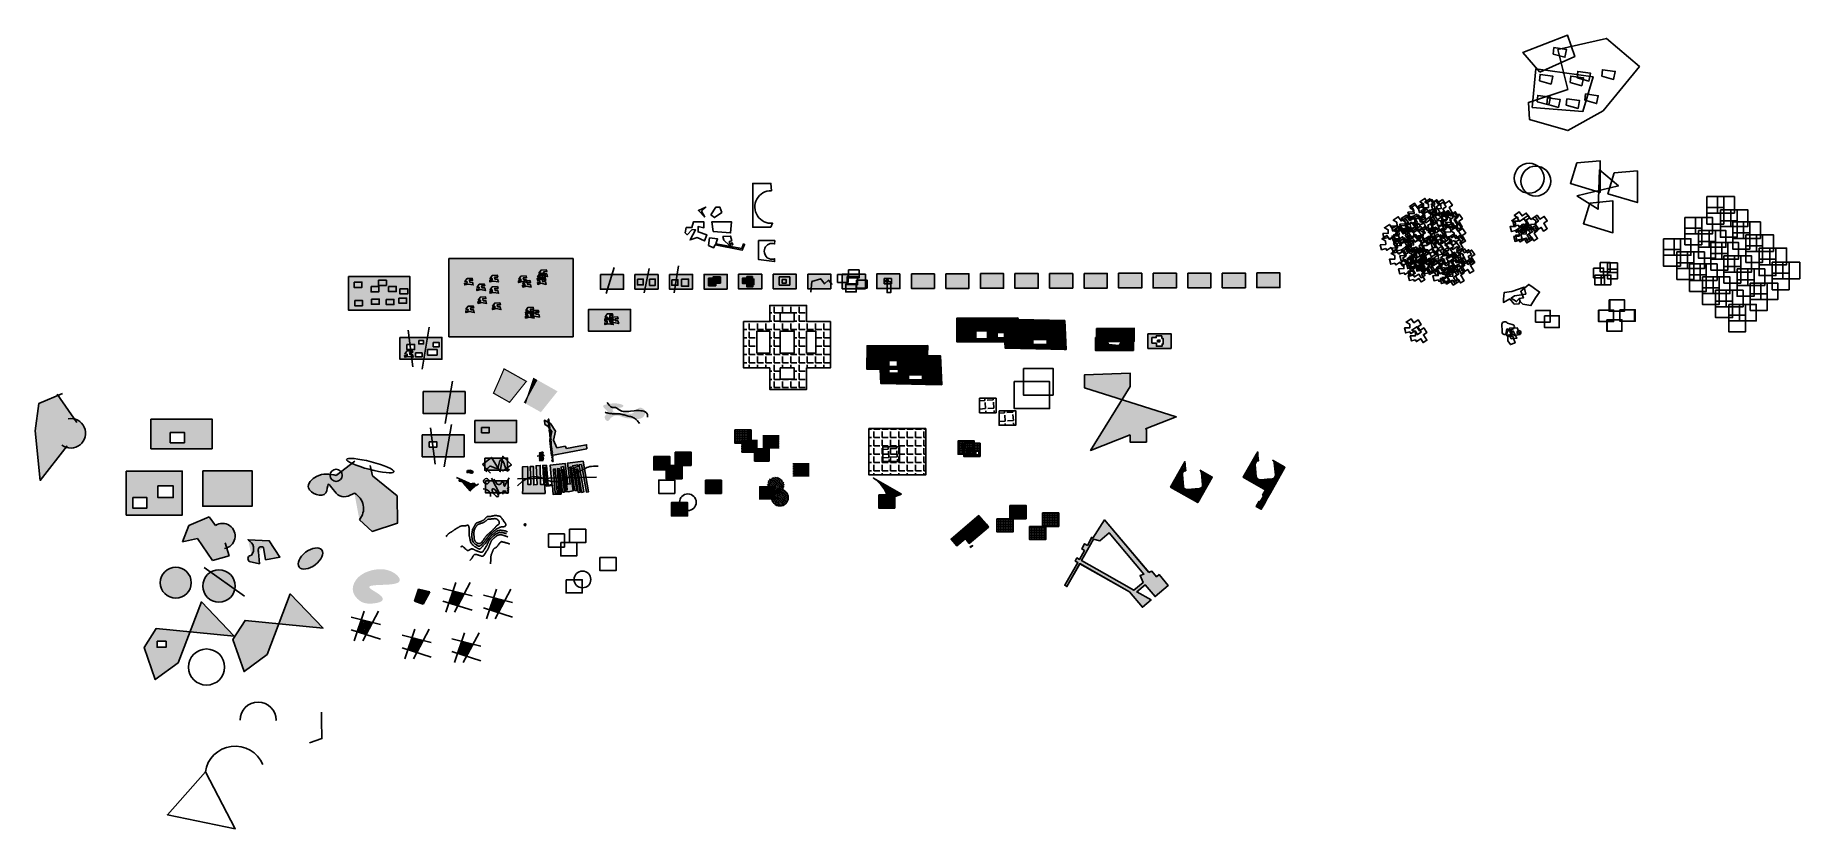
# Model space of a CAD drawing. Header units: millimetres. Extents: x -355 to 1127, y -279 to 387.
import ezdxf

# ---------------------------------------------------------------- set-up
doc = ezdxf.new("R2010")
doc.units = ezdxf.units.MM
doc.layers.add('_APUd_BROUILLON', color=1, linetype='Continuous', plot=False)
doc.layers.add('_APUd_BROUILLON_2', color=1, linetype='Continuous', plot=False)
doc.layers.add('_APUd_PRO_SOLS_Béton', color=7, linetype='Continuous', true_color=0xf7e9b0)
pattern_1 = [(0, (0, 0), (0, 1.397), [1.016, -0.381]), (90, (0, 0), (-1.397, 9e-17), [1.016, -0.381])]
pattern_2 = [(0, (73.6357, 14.1829), (0, 1.397), [1.016, -0.381]), (90, (73.6357, 14.1829), (-1.397, 9e-17), [1.016, -0.381])]
pattern_3 = [(0, (0, 0), (0, 6.985), [5.08, -1.905]), (90, (0, 0), (-6.985, 4e-16), [5.08, -1.905])]

# ---------------------------------------------------------------- blocks, each defined once
blk = doc.blocks.new('_APUd_COUPES_Personnages_static_18')
at = {"true_color": 0xffffff, "transparency": 16777216}
h = blk.add_hatch(color=7, dxfattribs=at)
h.dxf.hatch_style = 1
h.paths.add_polyline_path([(-0.5, 1.1), (-0.5, 1.2), (-0.5, 1.2), (-0.5, 1.2), (-0.5, 1.1), (-0.6, 1.1), (-0.6, 0.9), (-0.6, 0.8), (-0.6, 0.8), (-0.6, 0.7), (-0.6, 0.7), (-0.5, 0.8), (-0.6, 0.8), (-0.5, 0.9), (-0.5, 1.1)])
h = blk.add_hatch(color=7, dxfattribs=at)
h.dxf.hatch_style = 1
h.paths.add_polyline_path([(-0.4, 1.4), (-0.4, 1.4), (-0.5, 1.4), (-0.4, 1.3), (-0.4, 1.3), (-0.3, 1.3), (-0.2, 1.3), (-0.2, 1.4), (-0.3, 1.4), (-0.3, 1.4), (-0.3, 1.5), (-0.2, 1.5), (-0.2, 1.5), (-0.2, 1.6), (-0.3, 1.6), (-0.3, 1.6), (-0.3, 1.6), (-0.4, 1.6), (-0.4, 1.5), (-0.4, 1.5), (-0.4, 1.5), (-0.4, 1.6), (-0.4, 1.5), (-0.4, 1.5), (-0.4, 1.5), (-0.4, 1.5)])
h = blk.add_hatch(color=7, dxfattribs=at)
h.dxf.hatch_style = 1
h.paths.add_polyline_path([(-0.4, 1.3), (-0.4, 1.3), (-0.5, 1.4), (-0.5, 1.4), (-0.5, 1.3), (-0.5, 1.2), (-0.5, 1.2), (-0.5, 1.2), (-0.5, 1.2), (-0.5, 1.1), (-0.5, 1.1), (-0.5, 1), (-0.5, 1), (-0.4, 1), (-0.3, 0.9), (-0.2, 1), (-0.2, 1), (-0.2, 1), (-0.2, 1.1), (-0.2, 1.1), (-0.2, 1.2), (-0.2, 1.2), (-0.2, 1.2), (-0.2, 1.2), (-0.1, 1.3), (-0.1, 1.3), (-0.1, 1.4), (-0.2, 1.4), (-0.2, 1.4), (-0.2, 1.3), (-0.3, 1.3)])
h = blk.add_hatch(color=7, dxfattribs=at)
h.dxf.hatch_style = 1
h.paths.add_polyline_path([(-0.5, 0.7), (-0.5, 0.6), (-0.5, 0.5), (-0.5, 0.3), (-0.5, 0.2), (-0.5, 0.2), (-0.4, 0.2), (-0.4, 0.2), (-0.3, 0.2), (-0.3, 0.2), (-0.3, 0.2), (-0.3, 0.2), (-0.2, 0.2), (-0.2, 0.3), (-0.2, 0.5), (-0.2, 0.6), (-0.2, 0.8), (-0.2, 0.9), (-0.2, 1), (-0.3, 0.9), (-0.4, 1), (-0.5, 1), (-0.5, 0.9), (-0.5, 0.9)])
h = blk.add_hatch(color=7, dxfattribs=at)
h.dxf.hatch_style = 1
h.paths.add_polyline_path([(-0.3, 1.6), (-0.3, 1.6), (-0.2, 1.6), (-0.2, 1.5), (-0.2, 1.5), (-0.3, 1.5), (-0.2, 1.5), (-0.2, 1.5), (-0.2, 1.6), (-0.2, 1.6), (-0.2, 1.6), (-0.2, 1.7), (-0.2, 1.7), (-0.3, 1.7), (-0.4, 1.7), (-0.4, 1.7), (-0.4, 1.6), (-0.4, 1.5), (-0.4, 1.5), (-0.4, 1.4), (-0.4, 1.5), (-0.4, 1.5), (-0.4, 1.5), (-0.4, 1.5), (-0.4, 1.6), (-0.4, 1.5), (-0.4, 1.5), (-0.4, 1.5), (-0.4, 1.6), (-0.3, 1.6)])
h = blk.add_hatch(color=7, dxfattribs=at)
h.dxf.hatch_style = 1
h.paths.add_polyline_path([(-0.4, 0.1), (-0.3, 0.1), (-0.3, 0.1), (-0.3, 0.1), (-0.3, 0.1), (-0.3, 0.2), (-0.3, 0.2), (-0.3, 0.2), (-0.4, 0.2)])
h = blk.add_hatch(color=7, dxfattribs=at)
h.dxf.hatch_style = 1
h.paths.add_polyline_path([(-0.4, 0.2), (-0.4, 0.2), (-0.4, 0.1), (-0.4, 0.1), (-0.4, 0), (-0.4, 0.1), (-0.3, 0), (-0.3, 0.1), (-0.3, 0.1), (-0.3, 0.1), (-0.4, 0.1)])
h = blk.add_hatch(color=7, dxfattribs=at)
h.dxf.hatch_style = 1
h.paths.add_polyline_path([(-0.4, 0), (-0.3, 0), (-0.3, 0), (-0.3, 0), (-0.4, 0.1), (-0.4, 0), (-0.4, 0), (-0.4, 0)])
h = blk.add_hatch(color=7, dxfattribs=at)
h.dxf.hatch_style = 1
h.paths.add_polyline_path([(-0.4, 0), (-0.4, 0), (-0.4, 0), (-0.4, 0), (-0.3, 0), (-0.4, 0)])
h = blk.add_hatch(color=7, dxfattribs=at)
h.dxf.hatch_style = 1
h.paths.add_polyline_path([(-0.4, 0), (-0.3, 0), (-0.3, 0), (-0.3, 0), (-0.4, 0), (-0.4, 0), (-0.4, 0), (-0.4, 0), (-0.4, 0), (-0.4, 0)])
h = blk.add_hatch(color=7, dxfattribs=at)
h.dxf.hatch_style = 1
h.paths.add_polyline_path([(-0.3, 0.1), (-0.3, 0.1), (-0.3, 0.1), (-0.3, 0.1)])
h = blk.add_hatch(color=7, dxfattribs=at)
h.dxf.hatch_style = 1
h.paths.add_polyline_path([(-0.3, 0.1), (-0.3, 0.1), (-0.3, 0), (-0.3, 0), (-0.3, 0)])
h = blk.add_hatch(color=7, dxfattribs=at)
h.dxf.hatch_style = 1
h.paths.add_polyline_path([(-0.3, 0), (-0.3, 0), (-0.3, 0), (-0.3, 0), (-0.3, 0)])
h = blk.add_hatch(color=7, dxfattribs=at)
h.dxf.hatch_style = 1
h.paths.add_polyline_path([(-0.1, 1.1), (-0.1, 1), (0, 0.9), (0, 0.8), (0, 0.8), (0, 0.8), (0, 0.8), (0, 0.8), (0, 0.8), (0, 0.8), (0, 0.8), (0, 0.8), (0, 0.9), (0, 0.9), (0, 0.9), (0, 1), (-0.1, 1.1), (-0.1, 1.2), (-0.1, 1.3), (-0.2, 1.2)])
h = blk.add_hatch(color=7, dxfattribs=at)
h.dxf.hatch_style = 1
h.paths.add_polyline_path([(0.3, 1), (0.4, 1), (0.4, 1), (0.4, 1), (0.5, 1), (0.5, 1), (0.5, 1), (0.5, 1), (0.5, 1.1), (0.5, 1.2), (0.5, 1.2), (0.6, 1.2), (0.6, 1.2), (0.6, 1.2), (0.6, 1.2), (0.6, 1.3), (0.6, 1.4), (0.6, 1.5), (0.5, 1.5), (0.5, 1.5), (0.4, 1.5), (0.4, 1.5), (0.3, 1.5), (0.3, 1.5), (0.3, 1.5), (0.3, 1.5), (0.3, 1.5), (0.2, 1.5), (0.1, 1.4), (0, 1.2), (0.1, 1.2), (0.2, 1.2), (0.2, 1.2), (0.2, 1.2), (0.2, 1.1), (0.2, 1.1), (0.2, 1), (0.2, 1), (0.3, 1), (0.3, 1)])
h = blk.add_hatch(color=7, dxfattribs=at)
h.dxf.hatch_style = 1
h.paths.add_polyline_path([(0.1, 0.8), (0.1, 0.8), (0.1, 0.9), (0.1, 0.9), (0.1, 1), (0.2, 1.1), (0.2, 1.2), (0.1, 1.2), (0.1, 1.2), (0, 1), (0, 0.9), (0, 0.9), (0, 0.8), (0, 0.8)])
h = blk.add_hatch(color=7, dxfattribs=at)
h.dxf.hatch_style = 1
h.paths.add_polyline_path([(0.5, 1), (0.5, 1), (0.5, 1), (0.4, 0.9), (0.4, 1), (0.4, 1), (0.4, 1), (0.4, 1), (0.4, 0.9), (0.4, 0.9), (0.4, 0.9), (0.3, 0.9), (0.3, 0.9), (0.3, 1), (0.3, 1), (0.3, 1), (0.3, 1), (0.2, 1), (0.2, 1), (0.1, 0.8), (0.1, 0.5), (0.2, 0.6), (0.2, 0.6), (0.3, 0.5), (0.3, 0.5), (0.3, 0.5), (0.3, 0.5), (0.3, 0.6), (0.3, 0.7), (0.3, 0.7), (0.3, 0.5), (0.3, 0.5), (0.4, 0.5), (0.4, 0.5), (0.6, 0.5), (0.6, 0.5), (0.6, 0.5), (0.6, 0.7)])
h = blk.add_hatch(color=7, dxfattribs=at)
h.dxf.hatch_style = 1
h.paths.add_polyline_path([(0.2, 0.5), (0.2, 0.6), (0.1, 0.5), (0.1, 0.5)], flags=17)
h = blk.add_hatch(color=7, dxfattribs=at)
h.dxf.hatch_style = 1
h.paths.add_polyline_path([(0.1, 0.1), (0.1, 0.1), (0.2, 0.1), (0.2, 0.1), (0.2, 0.1), (0.2, 0.1), (0.2, 0.1)], flags=0)
h.paths.add_polyline_path([(0.1, 0.1), (0.2, 0.1), (0.2, 0.1), (0.2, 0.1), (0.2, 0.2), (0.2, 0.2), (0.2, 0.3), (0.2, 0.3), (0.2, 0.3), (0.2, 0.2), (0.2, 0.2), (0.2, 0.2), (0.2, 0.3), (0.2, 0.3), (0.1, 0.1)])
h.paths.add_polyline_path([(0.2, 0.1), (0.2, 0.1), (0.2, 0.1), (0.2, 0.1), (0.2, 0.1), (0.1, 0.1), (0.1, 0.1)], flags=16)
h.paths.add_polyline_path([(0.1, 0.2), (0.1, 0.2), (0.2, 0.2), (0.2, 0.2), (0.2, 0.2), (0.2, 0.1), (0.2, 0.2)], flags=0)
h.paths.add_polyline_path([(0.2, 0.1), (0.2, 0.2), (0.2, 0.2), (0.2, 0.2), (0.1, 0.2), (0.1, 0.2), (0.2, 0.2)], flags=16)
h = blk.add_hatch(color=7, dxfattribs=at)
h.dxf.hatch_style = 1
h.paths.add_polyline_path([(0.2, 0.1), (0.2, 0.2), (0.2, 0.2), (0.2, 0.2), (0.1, 0.2), (0.1, 0.2), (0.2, 0.2)])
h = blk.add_hatch(color=7, dxfattribs=at)
h.dxf.hatch_style = 1
h.paths.add_polyline_path([(0.2, 0.1), (0.2, 0.1), (0.1, 0.1), (0.1, 0.1), (0.2, 0.1), (0.2, 0.1), (0.2, 0.1)])
h = blk.add_hatch(color=7, dxfattribs=at)
h.dxf.hatch_style = 1
h.paths.add_polyline_path([(0.3, 1), (0.3, 1), (0.3, 1), (0.2, 1), (0.2, 1), (0.2, 1)])
h = blk.add_hatch(color=7, dxfattribs=at)
h.dxf.hatch_style = 1
h.paths.add_polyline_path([(0.2, 0.2), (0.2, 0.2), (0.2, 0.3), (0.2, 0.3), (0.2, 0.3), (0.2, 0.4), (0.3, 0.4), (0.3, 0.5), (0.3, 0.5), (0.3, 0.5), (0.2, 0.6), (0.2, 0.6), (0.2, 0.5), (0.2, 0.5), (0.2, 0.4), (0.2, 0.4), (0.2, 0.3), (0.2, 0.3), (0.2, 0.2)])
h = blk.add_hatch(color=7, dxfattribs=at)
h.dxf.hatch_style = 1
h.paths.add_polyline_path([(0.4, 1.6), (0.4, 1.7), (0.4, 1.7), (0.4, 1.7), (0.5, 1.7), (0.5, 1.7), (0.5, 1.7), (0.5, 1.7), (0.5, 1.7), (0.5, 1.8), (0.4, 1.8), (0.4, 1.8), (0.3, 1.7), (0.3, 1.7), (0.3, 1.7), (0.3, 1.7), (0.3, 1.7), (0.4, 1.7), (0.4, 1.6)])
h = blk.add_hatch(color=7, dxfattribs=at)
h.dxf.hatch_style = 1
h.paths.add_polyline_path([(0.4, 1.5), (0.4, 1.5), (0.5, 1.5), (0.5, 1.5), (0.5, 1.6), (0.5, 1.6), (0.5, 1.7), (0.5, 1.7), (0.5, 1.7), (0.4, 1.7), (0.4, 1.7), (0.4, 1.7), (0.4, 1.6), (0.4, 1.6), (0.4, 1.7), (0.3, 1.7), (0.3, 1.7), (0.3, 1.7), (0.3, 1.6), (0.3, 1.6), (0.3, 1.6), (0.3, 1.6), (0.3, 1.5), (0.3, 1.5), (0.3, 1.5)])
h = blk.add_hatch(color=7, dxfattribs=at)
h.dxf.hatch_style = 1
h.paths.add_polyline_path([(0.3, 0.9), (0.3, 0.9), (0.4, 0.9), (0.4, 0.9), (0.4, 0.9), (0.4, 1), (0.4, 1), (0.4, 1), (0.3, 1), (0.3, 1)], flags=17)
h = blk.add_hatch(color=7, dxfattribs=at)
h.dxf.hatch_style = 1
h.paths.add_polyline_path([(0.3, 0.1), (0.3, 0.1), (0.3, 0.1), (0.3, 0.1), (0.3, 0.1), (0.4, 0.4), (0.4, 0.5), (0.4, 0.5), (0.4, 0.5), (0.4, 0.5), (0.3, 0.5), (0.3, 0.5), (0.3, 0.4), (0.3, 0.4), (0.3, 0.3), (0.3, 0.3), (0.3, 0.2)])
h = blk.add_hatch(color=7, dxfattribs=at)
h.dxf.hatch_style = 1
h.paths.add_polyline_path([(0.3, 0.5), (0.3, 0.5), (0.3, 0.5), (0.3, 0.5)])
h = blk.add_hatch(color=7, dxfattribs=at)
h.dxf.hatch_style = 1
h.paths.add_polyline_path([(0.3, 0), (0.3, 0), (0.3, 0), (0.4, 0), (0.4, 0), (0.4, 0), (0.4, 0), (0.4, 0.1), (0.3, 0.1), (0.3, 0), (0.3, 0.1), (0.3, 0.1), (0.4, 0.1), (0.4, 0.1), (0.4, 0), (0.4, 0.1), (0.3, 0.1), (0.3, 0.1), (0.3, 0.1), (0.3, 0), (0.3, 0), (0.3, 0), (0.3, 0), (0.4, 0), (0.4, 0), (0.4, 0), (0.3, 0), (0.3, 0), (0.3, 0)])
h = blk.add_hatch(color=7, dxfattribs=at)
h.dxf.hatch_style = 1
h.paths.add_polyline_path([(0.3, 0.1), (0.3, 0), (0.3, 0.1), (0.4, 0.1), (0.4, 0.1), (0.3, 0.1)], flags=17)
h = blk.add_hatch(color=7, dxfattribs=at)
h.dxf.hatch_style = 1
h.paths.add_polyline_path([(0.3, 0), (0.4, 0), (0.4, 0), (0.4, 0), (0.3, 0)], flags=17)
h = blk.add_hatch(color=7, dxfattribs=at)
h.dxf.hatch_style = 1
h.paths.add_polyline_path([(0.4, 0.9), (0.5, 1), (0.5, 1), (0.5, 1), (0.5, 1), (0.4, 1), (0.4, 1)])
h = blk.add_hatch(color=7, dxfattribs=at)
h.dxf.hatch_style = 1
h.paths.add_polyline_path([(0.4, 0.5), (0.5, 0.5), (0.6, 0.5), (0.6, 0.5), (0.4, 0.5)])
h = blk.add_hatch(color=7, dxfattribs=at)
h.dxf.hatch_style = 1
h.paths.add_polyline_path([(0.6, 0.9), (0.7, 0.9), (0.7, 1), (0.7, 1.1), (0.6, 1.2), (0.6, 1.2), (0.6, 1.2), (0.5, 1.2), (0.5, 1.1), (0.6, 1)])
h = blk.add_hatch(color=7, dxfattribs=at)
h.dxf.hatch_style = 1
h.paths.add_polyline_path([(0.6, 0.9), (0.6, 0.9), (0.7, 0.9), (0.7, 0.9), (0.7, 0.9), (0.7, 1), (0.7, 0.9), (0.6, 0.9)])
h = blk.add_hatch(color=7, dxfattribs=at)
h.dxf.hatch_style = 1
h.paths.add_polyline_path([(0.6, 0.7), (0.6, 0.7), (0.7, 0.8), (0.7, 0.8), (0.7, 0.9), (0.7, 0.9), (0.6, 0.9), (0.6, 0.9), (0.6, 0.9), (0.6, 0.8), (0.6, 0.8), (0.6, 0.8), (0.6, 0.8), (0.6, 0.8), (0.6, 0.8), (0.6, 0.8), (0.6, 0.8)])
at = {"color": 0, "linetype": 'ByBlock', "lineweight": -2, "transparency": 16777216}
for p, q in [((-0.5, 1.1), (-0.6, 1.1)), ((-0.6, 1.1), (-0.6, 0.9)), ((-0.6, 0.9), (-0.6, 0.8)), ((-0.6, 0.8), (-0.5, 0.9)), ((-0.6, 0.8), (-0.6, 0.8)), ((-0.6, 0.7), (-0.5, 0.8)), ((-0.6, 0.8), (-0.6, 0.7)), ((-0.5, 0.8), (-0.6, 0.8)), ((-0.6, 0.7), (-0.6, 0.7)), ((-0.4, 1.3), (-0.5, 1.4)), ((-0.5, 1.4), (-0.5, 1.4)), ((-0.5, 1.4), (-0.5, 1.3)), ((-0.5, 1.4), (-0.4, 1.4)), ((-0.5, 1.3), (-0.5, 1.2)), ((-0.5, 1.2), (-0.5, 1.2)), ((-0.5, 1.2), (-0.5, 1.2)), ((-0.5, 1.1), (-0.5, 1.2)), ((-0.5, 1.2), (-0.5, 1.1)), ((-0.5, 1.1), (-0.5, 1.2)), ((-0.5, 1.2), (-0.5, 1.2)), ((-0.5, 1.1), (-0.5, 1.1)), ((-0.5, 1.1), (-0.5, 1.1)), ((-0.5, 1), (-0.5, 1.1)), ((-0.5, 0.9), (-0.5, 1.1)), ((-0.5, 1), (-0.5, 1)), ((-0.4, 1), (-0.5, 1)), ((-0.5, 1), (-0.5, 0.9)), ((-0.5, 0.9), (-0.5, 0.9)), ((-0.5, 0.9), (-0.5, 0.7)), ((-0.5, 0.7), (-0.5, 0.6)), ((-0.5, 0.6), (-0.5, 0.5)), ((-0.5, 0.5), (-0.5, 0.3)), ((-0.5, 0.3), (-0.5, 0.2)), ((-0.5, 0.2), (-0.5, 0.2)), ((-0.5, 0.2), (-0.4, 0.2)), ((-0.3, 1.7), (-0.4, 1.7)), ((-0.4, 1.7), (-0.4, 1.7)), ((-0.4, 1.7), (-0.4, 1.6)), ((-0.4, 1.6), (-0.4, 1.5)), ((-0.4, 1.5), (-0.4, 1.6)), ((-0.4, 1.6), (-0.4, 1.5)), ((-0.4, 1.5), (-0.4, 1.6)), ((-0.4, 1.6), (-0.3, 1.6)), ((-0.4, 1.5), (-0.4, 1.4)), ((-0.4, 1.4), (-0.4, 1.5)), ((-0.4, 1.5), (-0.4, 1.5)), ((-0.4, 1.5), (-0.4, 1.5)), ((-0.4, 1.5), (-0.4, 1.5)), ((-0.4, 1.5), (-0.4, 1.5)), ((-0.4, 1.5), (-0.4, 1.5)), ((-0.4, 1.5), (-0.4, 1.5)), ((-0.4, 1.4), (-0.4, 1.4)), ((-0.4, 1.3), (-0.4, 1.3)), ((-0.3, 1.3), (-0.4, 1.3)), ((-0.4, 1.1), (-0.3, 1.1)), ((-0.3, 0.9), (-0.4, 1)), ((-0.4, 0.2), (-0.4, 0.2)), ((-0.4, 0.2), (-0.3, 0.2)), ((-0.4, 0.2), (-0.4, 0.1)), ((-0.4, 0.2), (-0.4, 0.1)), ((-0.4, 0), (-0.4, 0.1)), ((-0.3, 0.1), (-0.4, 0.1)), ((-0.4, 0.1), (-0.3, 0)), ((-0.4, 0.1), (-0.4, 0)), ((-0.4, 0.1), (-0.4, 0.1)), ((-0.4, 0), (-0.3, 0)), ((-0.4, 0), (-0.4, 0)), ((-0.4, 0), (-0.4, 0)), ((-0.4, 0), (-0.4, 0)), ((-0.4, 0), (-0.4, 0)), ((-0.4, 0), (-0.4, 0)), ((-0.4, 0), (-0.4, 0)), ((-0.4, 0), (-0.4, 0)), ((-0.4, 0), (-0.3, 0)), ((-0.4, 0), (-0.4, 0)), ((-0.4, 0), (-0.3, 0)), ((-0.4, 0), (-0.4, 0)), ((-0.2, 1.7), (-0.3, 1.7)), ((-0.3, 1.6), (-0.3, 1.6)), ((-0.3, 1.6), (-0.3, 1.6)), ((-0.3, 1.6), (-0.2, 1.6)), ((-0.3, 1.5), (-0.3, 1.6)), ((-0.3, 1.6), (-0.3, 1.5)), ((-0.3, 1.5), (-0.3, 1.6)), ((-0.3, 1.6), (-0.2, 1.5)), ((-0.3, 1.5), (-0.2, 1.5)), ((-0.3, 1.5), (-0.2, 1.5)), ((-0.3, 1.4), (-0.3, 1.5)), ((-0.3, 1.4), (-0.3, 1.5)), ((-0.3, 1.4), (-0.3, 1.4)), ((-0.2, 1.4), (-0.3, 1.4)), ((-0.3, 1.4), (-0.3, 1.4)), ((-0.3, 1.4), (-0.3, 1.4)), ((-0.2, 1.3), (-0.3, 1.3)), ((-0.3, 1.1), (-0.3, 1.1)), ((-0.2, 1), (-0.3, 0.9)), ((-0.3, 0.3), (-0.3, 0.4)), ((-0.3, 0.2), (-0.3, 0.3)), ((-0.3, 0.2), (-0.3, 0.2)), ((-0.3, 0.2), (-0.3, 0.2)), ((-0.3, 0.2), (-0.2, 0.2)), ((-0.3, 0.2), (-0.3, 0.2)), ((-0.3, 0.2), (-0.3, 0.1)), ((-0.3, 0), (-0.3, 0.1)), ((-0.3, 0), (-0.3, 0.1)), ((-0.3, 0.1), (-0.3, 0.1)), ((-0.3, 0.1), (-0.3, 0.1)), ((-0.3, 0.1), (-0.3, 0.1)), ((-0.3, 0.1), (-0.3, 0.1)), ((-0.3, 0.1), (-0.3, 0.1)), ((-0.3, 0.1), (-0.3, 0.1)), ((-0.3, 0), (-0.3, 0)), ((-0.3, 0), (-0.3, 0)), ((-0.3, 0), (-0.3, 0)), ((-0.3, 0), (-0.3, 0)), ((-0.3, 0), (-0.3, 0)), ((-0.3, 0), (-0.3, 0)), ((-0.3, 0), (-0.3, 0)), ((-0.2, 1.6), (-0.2, 1.7)), ((-0.2, 1.7), (-0.2, 1.7)), ((-0.2, 1.5), (-0.2, 1.6)), ((-0.2, 1.6), (-0.2, 1.6)), ((-0.2, 1.6), (-0.2, 1.6)), ((-0.2, 1.5), (-0.2, 1.6)), ((-0.2, 1.5), (-0.2, 1.5)), ((-0.2, 1.5), (-0.2, 1.5)), ((-0.1, 1.4), (-0.2, 1.4)), ((-0.2, 1.4), (-0.2, 1.4)), ((-0.2, 1.4), (-0.2, 1.3)), ((-0.2, 1.2), (-0.1, 1.3)), ((-0.2, 1.2), (-0.1, 1.1)), ((-0.2, 1.1), (-0.2, 1.2)), ((-0.2, 1.2), (-0.2, 1.2)), ((-0.2, 1.2), (-0.2, 1.2)), ((-0.2, 1.2), (-0.2, 1.2)), ((-0.2, 1.2), (-0.2, 1.2)), ((-0.2, 1.1), (-0.2, 1)), ((-0.2, 1.1), (-0.2, 1.1)), ((-0.2, 1), (-0.2, 1)), ((-0.2, 1), (-0.2, 1)), ((-0.2, 0.9), (-0.2, 1)), ((-0.2, 0.8), (-0.2, 0.9)), ((-0.2, 0.6), (-0.2, 0.8)), ((-0.2, 0.5), (-0.2, 0.6)), ((-0.2, 0.3), (-0.2, 0.5)), ((-0.2, 0.2), (-0.2, 0.3)), ((-0.1, 1.4), (-0.1, 1.3)), ((-0.1, 1.2), (-0.1, 1.3)), ((-0.1, 1.3), (-0.1, 1.3)), ((-0.1, 1.1), (-0.1, 1.2)), ((-0.1, 1.1), (-0.1, 1)), ((0, 1), (-0.1, 1.1)), ((-0.1, 1), (0, 0.9)), ((0.1, 1.4), (0, 1.2)), ((0, 1.2), (0.1, 1.2)), ((0.1, 1.2), (0, 1)), ((0, 0.9), (0, 1)), ((0, 1), (0, 0.9)), ((0, 0.9), (0, 0.8)), ((0, 0.9), (0, 0.9)), ((0, 0.9), (0, 0.9)), ((0, 0.9), (0, 0.8)), ((0, 0.8), (0, 0.8)), ((0, 0.8), (0, 0.8)), ((0, 0.8), (0, 0.8)), ((0, 0.8), (0, 0.8)), ((0, 0.8), (0, 0.8)), ((0, 0.8), (0, 0.8)), ((0, 0.8), (0, 0.8)), ((0, 0.8), (0, 0.8)), ((0, 0.8), (0.1, 0.8)), ((0.2, 1.5), (0.1, 1.4)), ((0.1, 1.2), (0.2, 1.2)), ((0.1, 1.2), (0.1, 1.2)), ((0.1, 1), (0.2, 1.1)), ((0.1, 0.9), (0.1, 1)), ((0.2, 1), (0.1, 0.8)), ((0.1, 0.8), (0.1, 0.9)), ((0.1, 0.9), (0.1, 0.9)), ((0.1, 0.8), (0.1, 0.8)), ((0.1, 0.8), (0.1, 0.5)), ((0.1, 0.5), (0.2, 0.6)), ((0.1, 0.5), (0.1, 0.5)), ((0.1, 0.5), (0.2, 0.5)), ((0.1, 0.1), (0.2, 0.3)), ((0.2, 0.2), (0.1, 0.2)), ((0.1, 0.2), (0.2, 0.2)), ((0.1, 0.2), (0.1, 0.2)), ((0.1, 0.1), (0.2, 0.1)), ((0.1, 0.1), (0.1, 0.1)), ((0.2, 0.1), (0.1, 0.1)), ((0.1, 0.1), (0.1, 0.1)), ((0.2, 0.1), (0.1, 0.1)), ((0.3, 1.5), (0.2, 1.5)), ((0.2, 1.2), (0.2, 1.3)), ((0.2, 1.2), (0.2, 1.1)), ((0.2, 1.2), (0.2, 1.2)), ((0.2, 1.2), (0.2, 1.2)), ((0.2, 1.1), (0.2, 1.2)), ((0.2, 1.1), (0.2, 1.1)), ((0.2, 1.1), (0.2, 1)), ((0.2, 1), (0.3, 1)), ((0.2, 1), (0.2, 1)), ((0.2, 1), (0.2, 1)), ((0.2, 1), (0.3, 1)), ((0.2, 1), (0.2, 1)), ((0.2, 0.6), (0.3, 0.5)), ((0.2, 0.6), (0.2, 0.6)), ((0.2, 0.5), (0.2, 0.6)), ((0.2, 0.5), (0.2, 0.5)), ((0.2, 0.5), (0.2, 0.4)), ((0.2, 0.4), (0.2, 0.4)), ((0.2, 0.4), (0.2, 0.3)), ((0.2, 0.3), (0.2, 0.4)), ((0.2, 0.4), (0.3, 0.4)), ((0.2, 0.3), (0.2, 0.3)), ((0.2, 0.3), (0.2, 0.2)), ((0.2, 0.2), (0.2, 0.3)), ((0.2, 0.3), (0.2, 0.3)), ((0.2, 0.3), (0.2, 0.3)), ((0.2, 0.3), (0.2, 0.2)), ((0.2, 0.3), (0.2, 0.3)), ((0.2, 0.3), (0.2, 0.3)), ((0.2, 0.2), (0.2, 0.2)), ((0.2, 0.2), (0.2, 0.2)), ((0.2, 0.1), (0.2, 0.2)), ((0.2, 0.2), (0.2, 0.1)), ((0.2, 0.2), (0.2, 0.2)), ((0.2, 0.2), (0.2, 0.2)), ((0.2, 0.2), (0.2, 0.1)), ((0.2, 0.2), (0.2, 0.2)), ((0.2, 0.1), (0.2, 0.1)), ((0.2, 0.1), (0.2, 0.1)), ((0.2, 0.1), (0.2, 0.1)), ((0.2, 0.1), (0.2, 0.1)), ((0.2, 0.1), (0.2, 0.1)), ((0.2, 0.1), (0.2, 0.1)), ((0.3, 1.7), (0.4, 1.8)), ((0.3, 1.7), (0.4, 1.7)), ((0.3, 1.7), (0.3, 1.7)), ((0.3, 1.7), (0.3, 1.7)), ((0.3, 1.6), (0.3, 1.7)), ((0.3, 1.7), (0.3, 1.7)), ((0.3, 1.7), (0.3, 1.7)), ((0.3, 1.6), (0.3, 1.6)), ((0.3, 1.6), (0.3, 1.6)), ((0.3, 1.6), (0.3, 1.6)), ((0.3, 1.5), (0.3, 1.6)), ((0.3, 1.5), (0.3, 1.5)), ((0.3, 1.5), (0.3, 1.5)), ((0.3, 1.5), (0.4, 1.5)), ((0.3, 1.5), (0.3, 1.5)), ((0.3, 1.5), (0.3, 1.5)), ((0.3, 1), (0.3, 1)), ((0.3, 1), (0.3, 1)), ((0.3, 1), (0.3, 1)), ((0.3, 1), (0.3, 1)), ((0.3, 1), (0.4, 1)), ((0.3, 1), (0.3, 0.9)), ((0.3, 0.9), (0.3, 0.9)), ((0.3, 0.9), (0.4, 0.9)), ((0.3, 0.7), (0.4, 0.8)), ((0.3, 0.6), (0.3, 0.7)), ((0.3, 0.7), (0.3, 0.7)), ((0.3, 0.7), (0.3, 0.5)), ((0.3, 0.5), (0.3, 0.6)), ((0.3, 0.5), (0.3, 0.5)), ((0.3, 0.5), (0.3, 0.5)), ((0.3, 0.5), (0.3, 0.5)), ((0.3, 0.5), (0.3, 0.5)), ((0.3, 0.5), (0.3, 0.5)), ((0.3, 0.4), (0.3, 0.5)), ((0.3, 0.5), (0.3, 0.5)), ((0.3, 0.5), (0.3, 0.5)), ((0.3, 0.5), (0.4, 0.5)), ((0.3, 0.5), (0.3, 0.4)), ((0.3, 0.5), (0.3, 0.5)), ((0.3, 0.4), (0.3, 0.4)), ((0.3, 0.4), (0.3, 0.3)), ((0.4, 0.4), (0.3, 0.1)), ((0.3, 0.3), (0.3, 0.3)), ((0.3, 0.3), (0.3, 0.2)), ((0.3, 0.2), (0.3, 0.1)), ((0.3, 0), (0.3, 0.1)), ((0.3, 0.1), (0.3, 0.1)), ((0.3, 0.1), (0.3, 0.1)), ((0.3, 0.1), (0.4, 0.1)), ((0.4, 0.1), (0.3, 0.1)), ((0.3, 0.1), (0.3, 0.1)), ((0.3, 0.1), (0.3, 0.1)), ((0.3, 0.1), (0.3, 0.1)), ((0.3, 0.1), (0.3, 0)), ((0.3, 0.1), (0.4, 0.1)), ((0.3, 0.1), (0.3, 0)), ((0.3, 0), (0.3, 0)), ((0.3, 0), (0.4, 0)), ((0.3, 0), (0.3, 0)), ((0.3, 0), (0.3, 0)), ((0.3, 0), (0.3, 0)), ((0.3, 0), (0.3, 0)), ((0.3, 0), (0.3, 0)), ((0.3, 0), (0.4, 0)), ((0.4, 0), (0.3, 0)), ((0.4, 1.8), (0.5, 1.8)), ((0.4, 1.8), (0.4, 1.8)), ((0.5, 1.7), (0.4, 1.7)), ((0.4, 1.7), (0.4, 1.7)), ((0.4, 1.7), (0.4, 1.7)), ((0.4, 1.7), (0.4, 1.6)), ((0.4, 1.7), (0.4, 1.6)), ((0.4, 1.6), (0.4, 1.6)), ((0.4, 1.5), (0.4, 1.5)), ((0.4, 1.5), (0.5, 1.5)), ((0.4, 1.5), (0.4, 1.5)), ((0.4, 1.5), (0.5, 1.5)), ((0.4, 1.5), (0.4, 1.5)), ((0.4, 1), (0.4, 1)), ((0.4, 1), (0.4, 1)), ((0.4, 1), (0.5, 1)), ((0.4, 0.9), (0.4, 1)), ((0.4, 1), (0.4, 1)), ((0.4, 0.9), (0.5, 1)), ((0.4, 0.9), (0.4, 1)), ((0.4, 1), (0.4, 1)), ((0.4, 0.9), (0.4, 0.9)), ((0.4, 0.9), (0.4, 0.9)), ((0.4, 0.5), (0.4, 0.5)), ((0.4, 0.5), (0.6, 0.5)), ((0.5, 0.5), (0.4, 0.5)), ((0.4, 0.5), (0.4, 0.4)), ((0.4, 0.5), (0.4, 0.5)), ((0.4, 0.5), (0.4, 0.5)), ((0.4, 0.1), (0.4, 0.1)), ((0.4, 0.1), (0.4, 0)), ((0.4, 0), (0.4, 0.1)), ((0.4, 0), (0.4, 0)), ((0.4, 0), (0.4, 0)), ((0.4, 0), (0.4, 0)), ((0.4, 0), (0.4, 0)), ((0.4, 0), (0.4, 0)), ((0.5, 1.8), (0.5, 1.7)), ((0.5, 1.7), (0.5, 1.6)), ((0.5, 1.7), (0.5, 1.7)), ((0.5, 1.7), (0.5, 1.7)), ((0.5, 1.7), (0.5, 1.7)), ((0.5, 1.7), (0.5, 1.7)), ((0.5, 1.6), (0.5, 1.5)), ((0.5, 1.6), (0.5, 1.6)), ((0.5, 1.5), (0.5, 1.5)), ((0.6, 1.5), (0.5, 1.5)), ((0.5, 1.5), (0.5, 1.5)), ((0.5, 1.2), (0.5, 1.3)), ((0.5, 1.3), (0.5, 1.3)), ((0.5, 1.1), (0.5, 1.2)), ((0.5, 1.2), (0.5, 1.2)), ((0.5, 1.2), (0.6, 1.2)), ((0.5, 1.1), (0.5, 1.2)), ((0.5, 1), (0.5, 1.1)), ((0.6, 1), (0.5, 1.1)), ((0.5, 1), (0.5, 1)), ((0.5, 1), (0.5, 1)), ((0.5, 1), (0.5, 1)), ((0.6, 0.7), (0.5, 1)), ((0.5, 1), (0.5, 1)), ((0.5, 1), (0.5, 1)), ((0.5, 1), (0.5, 1)), ((0.6, 0.5), (0.5, 0.5)), ((0.6, 1.4), (0.6, 1.5)), ((0.6, 1.3), (0.6, 1.4)), ((0.6, 1.2), (0.6, 1.3)), ((0.6, 1.2), (0.6, 1.2)), ((0.6, 1.2), (0.6, 1.2)), ((0.6, 1.2), (0.6, 1.2)), ((0.6, 1.2), (0.7, 1.1)), ((0.6, 0.9), (0.6, 1)), ((0.6, 0.9), (0.6, 0.9)), ((0.6, 0.9), (0.7, 0.9)), ((0.6, 0.9), (0.7, 0.9)), ((0.6, 0.9), (0.6, 0.9)), ((0.6, 0.9), (0.6, 0.9)), ((0.6, 0.8), (0.6, 0.9)), ((0.7, 0.8), (0.6, 0.7)), ((0.6, 0.8), (0.6, 0.8)), ((0.6, 0.8), (0.6, 0.8)), ((0.6, 0.8), (0.6, 0.8)), ((0.6, 0.8), (0.6, 0.8)), ((0.6, 0.8), (0.6, 0.8)), ((0.6, 0.8), (0.6, 0.8)), ((0.6, 0.8), (0.6, 0.8)), ((0.6, 0.7), (0.6, 0.8)), ((0.6, 0.5), (0.6, 0.7)), ((0.6, 0.7), (0.6, 0.7)), ((0.6, 0.5), (0.6, 0.5)), ((0.6, 0.5), (0.6, 0.5)), ((0.7, 1.1), (0.7, 1)), ((0.7, 0.9), (0.7, 1)), ((0.7, 0.9), (0.7, 1)), ((0.7, 0.9), (0.7, 0.9)), ((0.7, 0.9), (0.7, 0.9)), ((0.7, 0.9), (0.7, 0.8)), ((0.7, 0.9), (0.7, 0.9)), ((0.7, 0.8), (0.7, 0.8))]:
    blk.add_line(p, q, dxfattribs=at)

msp = doc.modelspace()

# ---------------------------------------------------------------- hatches: boundary and pattern name
h = msp.add_hatch(color=215)
h.dxf.hatch_style = 2
h.paths.add_polyline_path([(-7.5, 199.1), (96.7, 199.1), (96.7, 133.6), (-7.5, 133.6)])
h = msp.add_hatch(color=215)
h.dxf.hatch_style = 2
h.paths.add_polyline_path([(-91.8, 184.1), (-40.3, 184.1), (-40.3, 155.8), (-91.8, 155.8)])
for points in [[(119.6, 185.7), (139.1, 185.7), (139.1, 173.4), (119.6, 173.4)], [(148.6, 185.7), (168.1, 185.7), (168.1, 173.5), (148.6, 173.5)], [(177.6, 185.8), (197.1, 185.8), (197.1, 173.6), (177.6, 173.6)], [(214.3, 182.6), (214.3, 178.6), (216.5, 178.6), (216.5, 176.3), (210.5, 176.3), (210.5, 182.6)], [(214.3, 183.8), (220.4, 183.8), (220.4, 178.6), (214.3, 178.6)], [(242.7, 182.8), (242.7, 180.6), (243.7, 180.6), (243.7, 179.2), (242.7, 179.2), (242.7, 178.1), (239, 178.1), (239, 182.8)], [(247.3, 181.9), (245.7, 181.9), (245.7, 180.6), (242.7, 180.6), (242.7, 184.1), (247.3, 184.1)], [(242.7, 179.2), (247.5, 179.2), (247.5, 175.4), (242.7, 175.4)], [(243.7, 179.2), (245.7, 179.2), (245.7, 180.6), (243.7, 180.6)], [(247.5, 177.3), (247.5, 179.2), (245.7, 179.2), (245.7, 181.9), (248.6, 181.9), (248.6, 177.3)], [(264.7, 186), (284.1, 186), (284.1, 173.8), (264.7, 173.8)], [(293.7, 186.1), (313.1, 186.1), (313.1, 173.9), (293.7, 173.9)], [(359.2, 181), (361.6, 181), (361.6, 179.5), (359.2, 179.5)], [(380.7, 186.3), (400.1, 186.3), (400.1, 174.1), (380.7, 174.1)], [(409.7, 186.4), (429.1, 186.4), (429.1, 174.1), (409.7, 174.1)], [(438.7, 186.5), (458.2, 186.5), (458.2, 174.2), (438.7, 174.2)], [(467.7, 186.6), (487.2, 186.6), (487.2, 174.3), (467.7, 174.3)], [(496.7, 186.6), (516.2, 186.6), (516.2, 174.4), (496.7, 174.4)], [(525.7, 186.7), (545.2, 186.7), (545.2, 174.4), (525.7, 174.4)], [(554.7, 186.8), (574.2, 186.8), (574.2, 174.5), (554.7, 174.5)], [(583.7, 186.8), (603.2, 186.8), (603.2, 174.6), (583.7, 174.6)], [(612.7, 186.9), (632.2, 186.9), (632.2, 174.7), (612.7, 174.7)], [(641.7, 187), (661.2, 187), (661.2, 174.7), (641.7, 174.7)], [(670.7, 187.1), (690.2, 187.1), (690.2, 174.8), (670.7, 174.8)], [(587.3, 130.7), (587.3, 129.3), (589.4, 129.3), (589.4, 130.7)], [(-160.1, -133.3), (-140.7, -82.3), (-113.1, -111), (-178.7, -104.6), (-188.8, -120.6), (-179.5, -147.5)]]:
    msp.add_hatch(color=215).paths.add_polyline_path(points)
h = msp.add_hatch(color=215)
h.paths.add_polyline_path([(226.1, 173.6), (206.7, 173.6), (206.7, 185.9), (226.1, 185.9)])
h.paths.add_polyline_path([(214.3, 182.6), (214.3, 183.8), (220.4, 183.8), (220.4, 178.6), (216.5, 178.6), (216.5, 176.3), (210.5, 176.3), (210.5, 182.6)], flags=16)
h = msp.add_hatch(color=215)
h.paths.add_polyline_path([(235.7, 186), (255.1, 186), (255.1, 173.7), (235.7, 173.7)])
h.paths.add_polyline_path([(242.7, 182.8), (242.7, 184.1), (247.3, 184.1), (247.3, 181.9), (248.6, 181.9), (248.6, 177.3), (247.5, 177.3), (247.5, 175.4), (242.7, 175.4), (242.7, 178.1), (239, 178.1), (239, 182.8)], flags=16)
h = msp.add_hatch(color=215)
h.paths.add_polyline_path([(342.1, 186.2), (342.1, 173.9), (322.7, 173.9), (322.7, 186.2)])
h.paths.add_polyline_path([(326.8, 184.2), (335.5, 184.2), (335.5, 177.4), (326.8, 177.4)], flags=16)
h = msp.add_hatch(color=215)
h.paths.add_polyline_path([(371.1, 186.3), (371.1, 174), (351.7, 174), (351.7, 186.3)])
h.paths.add_polyline_path([(357.9, 182.3), (364, 182.3), (364, 178), (357.9, 178)], flags=16)
h = msp.add_hatch(color=215)
h.paths.add_polyline_path([(145, 138.2), (109.8, 138.2), (109.8, 156.5), (145, 156.5)])
h.paths.add_polyline_path([(128.2, 147.8), (128, 147.5), (129.8, 147.4), (129.7, 146), (127.8, 146), (128, 144.6), (130.9, 145.4), (135, 144.6), (134.4, 146.9), (132.2, 146.9), (131.9, 148.7), (134.5, 148.7), (134.1, 150.2), (129.8, 150.1), (129.5, 149.6), (127.8, 149.6), (127.4, 151.3), (130.1, 151.4), (129.7, 152.8), (125.4, 152.7), (123.6, 150.1), (125.4, 150.1), (125.3, 148.6), (123.4, 148.7), (123.5, 147.3), (126.5, 148.1)], flags=16)
h = msp.add_hatch()
h.set_pattern_fill('ANGLE', color=215, style=0)
h.set_pattern_definition(pattern_3)
h.paths.add_polyline_path([(261.9, 107.4), (239.9, 107.4), (239.9, 146.3), (261.9, 146.3), (261.9, 159.9), (292.8, 159.9), (292.8, 146.3), (312.7, 146.3), (312.7, 107.4), (292.8, 107.4), (292.8, 89.4), (261.9, 89.4)])
h.paths.add_polyline_path([(261.9, 138.3), (261.9, 119.8), (251, 119.8), (251, 138.3)], flags=16)
h.paths.add_polyline_path([(292.8, 119.8), (292.8, 138.3), (300.4, 138.3), (300.4, 119.8)], flags=16)
h.paths.add_polyline_path([(270.5, 107.4), (282.4, 107.4), (282.4, 97.8), (270.5, 97.8)], flags=16)
h.paths.add_polyline_path([(282.4, 146.3), (270.5, 146.3), (270.5, 153.5), (282.4, 153.5)], flags=16)
h.paths.add_polyline_path([(270.5, 138.3), (282.4, 138.3), (282.4, 119.8), (270.5, 119.8)], flags=16)
at = {"true_color": 0x2776bb}
h = msp.add_hatch(dxfattribs=at)
h.set_pattern_fill('ANGLE', color=152, scale=0.2, style=0)
h.set_pattern_definition(pattern_1)
h.paths.add_polyline_path([(470.6, 147.9), (509.5, 147.1), (510.7, 122.9), (459.4, 124), (459.1, 129.5), (418.8, 129.4), (419.1, 149.2), (469.9, 149.3)])
h.paths.add_polyline_path([(494.6, 126.9), (482.6, 126.9), (482.6, 131.1), (494.6, 131.1)], flags=16)
h.paths.add_polyline_path([(434.9, 131.9), (434.9, 138.5), (444.7, 138.5), (444.7, 131.9)], flags=16)
h.paths.add_polyline_path([(474.2, 140.4), (472.8, 143.3), (474.2, 143.3)], flags=16)
h.paths.add_polyline_path([(474.2, 135.9), (472.2, 137.6), (474.2, 137.9)], flags=16)
h.paths.add_polyline_path([(472.2, 132.6), (474.2, 135.2), (474.2, 132.6)], flags=16)
h.paths.add_polyline_path([(458.8, 137), (459, 132.5), (452.8, 132.5), (452.8, 137)], flags=16)
h = msp.add_hatch()
h.set_pattern_fill('ANGLE', color=215, scale=0.2)
h.set_pattern_definition([(0, (327.6498, 119.8812), (0, 1.397), [1.016, -0.381]), (90, (327.6498, 119.8812), (-1.397, 9e-17), [1.016, -0.381])])
h.paths.add_polyline_path([(535.4, 133), (543.8, 132.8), (546.2, 126.9), (555.1, 126.1), (560, 133.9), (567.1, 133.2), (567.1, 122.1), (535.4, 121.9)])
h = msp.add_hatch()
h.set_pattern_fill('ANGLE', color=215, scale=0.2)
h.set_pattern_definition([(0, (328.4723, 127.3663), (0, 1.397), [1.016, -0.381]), (90, (328.4723, 127.3663), (-1.397, 9e-17), [1.016, -0.381])])
h.paths.add_polyline_path([(536.2, 140.5), (567.9, 140.7), (567.9, 129.6), (536.2, 129.4)])
h = msp.add_hatch(color=215)
h.paths.add_polyline_path([(579.3, 136.1), (598.8, 136.1), (598.8, 123.8), (579.3, 123.8)])
h.paths.add_polyline_path([(590.9, 132), (592.2, 132), (592.2, 127.4), (591.2, 127.4), (591.2, 125.5), (586.4, 125.5), (586.4, 128.2), (582.7, 128.2), (582.7, 132.9), (586.3, 132.9), (586.3, 134.2), (590.9, 134.2)], flags=16)
h = msp.add_hatch(color=215)
h.paths.add_polyline_path([(-48.6, 133), (-13.4, 133), (-13.4, 114.6), (-48.6, 114.6)])
h.paths.add_polyline_path([(-42.8, 127.1), (-36.3, 127.1), (-36.3, 122.7), (-42.8, 122.7)], flags=16)
h.paths.add_polyline_path([(-32.9, 130.3), (-32.9, 127.5), (-28.8, 127.5), (-28.8, 130.3)], flags=16)
h.paths.add_polyline_path([(-20.7, 128.6), (-20.7, 125.1), (-15.6, 125.1), (-15.6, 128.6)], flags=16)
h.paths.add_polyline_path([(-17.4, 118.1), (-17.4, 122.8), (-25.4, 122.8), (-25.4, 118.1)], flags=16)
h.paths.add_polyline_path([(-35.6, 120), (-35.6, 116.8), (-30.1, 116.8), (-30.1, 120)], flags=16)
h.paths.add_polyline_path([(-40.6, 120.3), (-37.9, 120.3), (-38.3, 121.8), (-42.6, 121.7), (-44.4, 119.1), (-42.6, 119), (-42.7, 117.6), (-44.7, 117.7), (-44.5, 116.3), (-41.6, 117.1), (-37.4, 116.3), (-38, 118.5), (-40.2, 118.6)], flags=16)
h = msp.add_hatch(dxfattribs=at)
h.set_pattern_fill('ANGLE', color=152, scale=0.2, style=0)
h.set_pattern_definition(pattern_1)
h.paths.add_polyline_path([(394.4, 117.7), (405.2, 117.5), (406.3, 93.3), (355, 94.4), (354.5, 106.2), (343.4, 106.2), (343.6, 126), (394.5, 126.1)])
h.paths.add_polyline_path([(390.2, 97.3), (378.2, 97.3), (378.2, 101.5), (390.2, 101.5)], flags=16)
h.paths.add_polyline_path([(361.9, 106.2), (369.9, 106.2), (369.9, 103), (361.9, 103)], flags=16)
h.paths.add_polyline_path([(361.9, 108.7), (361.9, 113.7), (369.2, 113.7), (369.2, 108.7)], flags=16)
h = msp.add_hatch(color=215)
h.dxf.hatch_style = 1
h.paths.add_polyline_path([(38.8, 106.6), (57.5, 96.1), (43.4, 78.5), (29.9, 86.2), (34.3, 96.1)])
h = msp.add_hatch(color=215)
h.dxf.hatch_style = 1
h.paths.add_polyline_path([(65.1, 98.2), (83.7, 87.7), (69.7, 70.2), (56.2, 77.8), (60.5, 87.7)])
h = msp.add_hatch()
h.set_pattern_fill('ANGLE', color=215, scale=0.2, style=0)
h.set_pattern_definition(pattern_1)
h.paths.add_polyline_path([(564.4, 51.2), (531.2, 38.1), (564.3, 91.9), (564.3, 103), (526.1, 101.7), (526.1, 90.6), (603.1, 66.3), (577.3, 56.2), (578, 56.2), (578, 45.1), (564.4, 45.1)])
h = msp.add_hatch(color=215)
h.dxf.hatch_style = 1
h.paths.add_polyline_path([(-321.8, 64.5), (-335.6, 84.3), (-351.9, 77.4), (-354.8, 54.6), (-350.6, 13), (-328.9, 40.8, 1.028155)])
h.paths.add_polyline_path([(-206.4, 64.5), (-257.7, 64.5), (-257.7, 39.5), (-206.4, 39.5)])
h.paths.add_polyline_path([(-241.5, 53.3), (-229.6, 53.3), (-229.6, 44.5), (-241.5, 44.5)], flags=16)
h.paths.add_polyline_path([(-231.4, 20.8), (-278.4, 20.8), (-278.4, -16.2), (-231.4, -16.2)])
h.paths.add_polyline_path([(-238.9, 8.3), (-238.9, -1.5), (-251.8, -1.5), (-251.8, 8.3)], flags=16)
h.paths.add_polyline_path([(-261, -1.5), (-261, -10.3), (-272.9, -10.3), (-272.9, -1.5)], flags=16)
h.paths.add_polyline_path([(-172.8, 21), (-214.2, 21), (-214.2, -8.8), (-172.8, -8.8)])
h = msp.add_hatch(color=215)
h.dxf.hatch_style = 2
h.paths.add_polyline_path([(-29.2, 87.5), (6, 87.5), (6, 69.2), (-29.2, 69.2)])
h = msp.add_hatch(color=215)
h.dxf.hatch_style = 1
edge = h.paths.add_edge_path()
edge.add_spline(control_points=[(125.9, 69.7), (126.4, 71.4), (118.1, 75.9), (128.2, 77.3), (132, 78.1), (141.6, 76.1), (135.1, 72.8), (131.1, 75.9), (128.4, 68.6), (139.3, 70.6), (146.2, 67.8), (149.5, 72.1), (153.4, 75.1), (159, 70.9), (154.6, 63.6), (147.2, 65), (140.1, 64.9), (134.1, 68.2), (128.6, 66.5), (125.6, 60.9), (121.6, 67.2), (125.7, 68.7), (125.9, 69.7)], knot_values=[0, 0, 0, 0, 1062.074919, 1900.372759, 2845.505243, 3813.591979, 4366.484489, 5123.61486, 5480.439553, 7097.046035, 8025.624567, 8820.390764, 9314.137135, 10121.439768, 11036.490415, 12222.318951, 13266.688171, 14314.173325, 15180.593148, 15760.107157, 16448.233783, 17054.647622, 17054.647622, 17054.647622, 17054.647622], degree=3, periodic=0)
h = msp.add_hatch()
h.set_pattern_fill('ANGLE', color=215, angle=94)
h.set_pattern_definition([(94, (81.151, 40.872), (-6.96798, -0.48725), [5.08, -1.905]), (184, (81.151, 40.872), (0.48725, -6.96798), [5.08, -1.905])])
h.paths.add_polyline_path([(438, 81.9), (451.9, 81.9), (451.9, 69.7), (438, 69.7)])
h = msp.add_hatch(color=215)
h.dxf.hatch_style = 1
h.paths.add_polyline_path([(14.1, 63.3), (49.3, 63.3), (49.3, 44.9), (14.1, 44.9)])
h = msp.add_hatch(color=215)
h.dxf.hatch_style = 1
h.paths.add_polyline_path([(108.4, 39.4), (108.1, 42.9), (101.6, 41.7), (91.2, 39.8), (90, 41.6), (83.1, 40.3), (80.4, 46.6), (82.1, 54.2), (77.9, 60.8), (72.6, 63.5), (73.1, 60), (75.6, 58.6), (78.8, 54.1), (77.1, 46.5), (78.5, 33.9)])
h = msp.add_hatch()
h.set_pattern_fill('ANGLE', color=215, angle=94)
h.set_pattern_definition([(94, (97.5545, 30.425), (-6.96798, -0.48725), [5.08, -1.905]), (184, (97.5545, 30.425), (0.48725, -6.96798), [5.08, -1.905])])
h.paths.add_polyline_path([(454.4, 71.4), (468.3, 71.4), (468.3, 59.3), (454.4, 59.3)])
h = msp.add_hatch(color=215)
h.paths.add_polyline_path([(-29.9, 51.1), (5.3, 51.1), (5.3, 32.8), (-29.9, 32.8)])
h.paths.add_polyline_path([(-24.1, 45.3), (-17.6, 45.3), (-17.6, 40.9), (-24.1, 40.9)], flags=16)
h = msp.add_hatch()
h.set_pattern_fill('ANGLE', color=215, scale=0.2)
h.set_pattern_definition([(0, (24.8001, 42.2166), (0, 1.397), [1.016, -0.381]), (90, (24.8001, 42.2166), (-1.397, 9e-17), [1.016, -0.381])])
h.paths.add_polyline_path([(232.6, 55.4), (246.1, 55.4), (246.1, 44.2), (232.6, 44.2)])
h = msp.add_hatch()
h.set_pattern_fill('ANGLE', color=215, scale=0.2)
h.set_pattern_definition(pattern_2)
h.paths.add_polyline_path([(238.1, 47.1), (251.6, 47.1), (251.6, 36), (238.1, 36)])
h = msp.add_hatch()
h.set_pattern_fill('ANGLE', color=215, scale=0.2)
h.set_pattern_definition(pattern_2)
h.paths.add_polyline_path([(255.9, 50.8), (269.5, 50.8), (269.5, 39.7), (255.9, 39.7)])
h = msp.add_hatch()
h.set_pattern_fill('ANGLE', color=215)
h.set_pattern_definition(pattern_3)
h.paths.add_polyline_path([(345.1, 56.4), (392.8, 56.4), (392.8, 17.6), (345.1, 17.6)])
h = msp.add_hatch()
h.set_pattern_fill('ANGLE', color=215, scale=0.2, style=0)
h.set_pattern_definition(pattern_1)
h.paths.add_polyline_path([(433.5, 34.9), (420, 34.9), (420, 46.1), (433.5, 46.1)])
h.paths.add_polyline_path([(426.9, 38.9), (430.5, 38.9), (430.5, 36.2), (426.9, 36.2)], flags=16)
h.paths.add_polyline_path([(426.3, 43.6), (426.3, 40.7), (423.3, 40.7), (423.3, 43.6)], flags=16)
h = msp.add_hatch()
h.set_pattern_fill('ANGLE', color=215, scale=0.01)
h.set_pattern_definition([(0, (0, 0), (0, 0.06985), [0.0508, -0.01905]), (90, (0, 0), (-0.06985, 4e-18), [0.0508, -0.01905])])
h.paths.add_polyline_path([(22.6, 31.7), (41.7, 31.7), (41.7, 21.5), (22.6, 21.5)])
h = msp.add_hatch(color=215)
h.dxf.hatch_style = 1
h.paths.add_polyline_path([(70.8, 36.6), (68.9, 36.2), (68.9, 36.2), (68.4, 36.1), (68.5, 35.9), (69.2, 36), (69.2, 35.9), (68.7, 35.8), (68.7, 35.7), (69, 35.8), (69, 35.7), (69.2, 35.7), (69.2, 35.6), (68.7, 35.5), (68.7, 35.2), (69, 35.3), (69, 35.1), (69.3, 35.1), (69.3, 35), (68.8, 35), (68.8, 34.9), (69, 34.9), (69, 34.7), (68.5, 34.6), (68.5, 34.5), (68.8, 34.6), (68.8, 34.4), (68.6, 34.3), (68.6, 34), (68.8, 34.1), (68.8, 33.9), (69.3, 33.9), (69.3, 33.8), (68.6, 33.7), (68.6, 33.6), (68.8, 33.7), (68.9, 33.6), (69.4, 33.6), (69.4, 33.5), (68.4, 33.4), (68.4, 33.3), (68.6, 33.3), (68.6, 33.1), (69.4, 33.2), (69.4, 33.1), (69.1, 33.1), (69.1, 33), (68.9, 33), (68.9, 32.8), (69.4, 32.8), (69.4, 32.7), (68.9, 32.7), (68.9, 32.6), (69.2, 32.6), (69.2, 32.5), (68.9, 32.5), (68.9, 32.4), (68.4, 32.3), (68.4, 32.2), (68.9, 32.3), (68.9, 32.2), (69.2, 32.2), (69.2, 32.1), (68.7, 32), (68.7, 31.9), (68.9, 32), (69, 31.9), (69.5, 31.9), (69.5, 31.8), (69, 31.8), (69, 31.7), (68.5, 31.6), (68.5, 31.4), (69.2, 31.5), (69.2, 31.4), (68.7, 31.3), (68.7, 31.2), (69, 31.3), (69, 31.1), (68.8, 31), (68.8, 30.9), (69, 31), (69, 30.8), (68.8, 30.7), (68.8, 30.5), (69, 30.6), (69, 30.5), (69.3, 30.5), (69.3, 30.4), (68.5, 30.3), (68.5, 30.2), (69.3, 30.3), (69.3, 30.2), (69.1, 30.2), (69.1, 30), (69.3, 30), (69.3, 29.7), (68.8, 29.6), (68.8, 29.5), (71.5, 29.7), (71.5, 29.8), (71, 29.8), (71, 29.9), (71.5, 29.9), (71.5, 30), (71.2, 30), (71.2, 30.1), (71.5, 30.1), (71.5, 30.3), (71.2, 30.3), (71.2, 30.4), (71.7, 30.4), (71.7, 30.5), (71.5, 30.5), (71.5, 30.6), (71.7, 30.6), (71.7, 30.7), (71.4, 30.7), (71.4, 30.8), (70.9, 30.8), (70.9, 30.9), (71.2, 30.9), (71.2, 31), (70.9, 31), (70.9, 31.1), (71.2, 31.1), (71.2, 31.2), (71.7, 31.2), (71.7, 31.3), (71.9, 31.3), (71.9, 31.4), (70.9, 31.4), (70.9, 31.6), (71.4, 31.6), (71.4, 31.7), (71.1, 31.7), (71.1, 31.8), (71.6, 31.8), (71.6, 31.9), (71.1, 31.9), (71.1, 32), (71.4, 32), (71.4, 32.1), (71.6, 32.1), (71.6, 32.2), (71.1, 32.2), (71.1, 32.3), (71.6, 32.3), (71.6, 32.4), (70.8, 32.4), (70.8, 32.5), (71.6, 32.5), (71.6, 32.6), (71.1, 32.6), (71.1, 32.7), (71.6, 32.7), (71.6, 32.8), (71.3, 32.8), (71.3, 32.9), (71.6, 32.9), (71.6, 33), (71.1, 33), (71, 33.3), (71.5, 33.3), (71.5, 33.4), (71.8, 33.4), (71.8, 33.5), (71, 33.5), (71, 33.7), (71.8, 33.7), (71.8, 33.8), (71.5, 33.8), (71.5, 33.9), (71.3, 33.9), (71.3, 34), (71.5, 34), (71.5, 34.1), (70.7, 34.1), (70.7, 34.2), (71.2, 34.2), (71.2, 34.3), (71.7, 34.3), (71.7, 34.4), (71.5, 34.4), (71.5, 34.5), (71.7, 34.5), (71.7, 34.7), (70.7, 34.7), (70.7, 34.8), (71.2, 34.8), (71.2, 35.2), (71.4, 35.2), (71.4, 35.4), (70.9, 35.4), (70.9, 35.5), (71.2, 35.5), (71.1, 35.7), (71.4, 35.7), (71.4, 35.8), (70.6, 35.8), (70.6, 36), (70.9, 36), (70.9, 36.1), (71.6, 36.1), (71.6, 36.3), (70.9, 36.3), (70.9, 36.4), (71.6, 36.4), (71.6, 36.5), (71.4, 36.5), (71.3, 36.6), (70.8, 36.6)])
h = msp.add_hatch()
h.set_pattern_fill('ANGLE', color=215, scale=0.2)
h.set_pattern_definition(pattern_1)
h.paths.add_polyline_path([(164.5, 32.9), (178, 32.9), (178, 21.8), (164.5, 21.8)])
h = msp.add_hatch()
h.set_pattern_fill('ANGLE', color=215, scale=0.2)
h.set_pattern_definition(pattern_1)
h.paths.add_polyline_path([(182.3, 36.7), (195.8, 36.7), (195.8, 25.6), (182.3, 25.6)])
h = msp.add_hatch(dxfattribs=at)
h.set_pattern_fill('ANGLE', color=152, scale=0.2)
h.set_pattern_definition(pattern_2)
h.paths.add_polyline_path([(248.4, 39.7), (261.9, 39.7), (261.9, 28.6), (248.4, 28.6)])
h = msp.add_hatch()
h.set_pattern_fill('ANGLE', color=215, angle=94)
h.set_pattern_definition([(94, (0, 0), (-6.96798, -0.48725), [5.08, -1.905]), (184, (0, 0), (0.48725, -6.96798), [5.08, -1.905])])
h.paths.add_polyline_path([(356.9, 41), (370.7, 41), (370.7, 28.9), (356.9, 28.9)])
h = msp.add_hatch()
h.set_pattern_fill('ANGLE', color=215, scale=0.2, style=0)
h.set_pattern_definition(pattern_1)
h.paths.add_polyline_path([(438.4, 33), (424.8, 33), (424.8, 44.1), (438.4, 44.1)])
h.paths.add_polyline_path([(428.2, 40.8), (431.6, 40.8), (431.6, 37.7), (428.2, 37.7)], flags=16)
h.paths.add_polyline_path([(437.5, 37.6), (437.5, 34.5), (434.8, 34.5), (434.8, 37.6)], flags=16)
h = msp.add_hatch()
h.set_pattern_fill('ANGLE', color=215, scale=0.2, style=0)
h.set_pattern_definition(pattern_1)
edge = h.paths.add_edge_path()
edge.add_line((683.9, 29.9), (694.4, 24))
edge.add_line((694.4, 24), (682.3, 2.6))
edge.add_line((682.3, 2.6), (659.4, 15.6))
edge.add_line((659.4, 15.6), (670.2, 34.8))
edge.add_line((670.2, 34.8), (671.5, 36.9))
edge.add_line((671.5, 36.9), (671.7, 33.9))
edge.add_line((671.7, 33.9), (672.2, 29.4))
edge.add_line((672.2, 29.4), (672.1, 29.4))
edge.add_arc((672.4, 26.4), 3, 97.118, 185.0931)
edge.add_line((669.4, 26.1), (670.3, 16.2))
edge.add_arc((673.3, 16.4), 3, 185.0931, 275.0931)
edge.add_line((673.6, 13.5), (683.5, 14.3))
edge.add_arc((683.3, 17.3), 3, 275.0931, 365.0931)
edge.add_line((686.3, 17.6), (685.4, 27.6))
edge.add_arc((682.4, 27.3), 3, 5.0931, 59.3211)
h = msp.add_hatch(color=215)
h.dxf.hatch_style = 1
edge = h.paths.add_edge_path()
edge.add_line((-71.6, 16.7), (-72.8, 21.9))
edge.add_ellipse((-73.6, 25.4), major_axis=(-19.9, 5.2), ratio=0.157919, start_angle=41.6851, end_angle=94.6904, ccw=False)
edge.add_line((-89, 27.3), (-98.1, 20.3))
edge.add_arc((-102.2, 17.2), 5.12, 0, 37.353, ccw=False)
edge.add_arc((-102.2, 17.2), 5.12, -180, 0, ccw=False)
edge.add_arc((-102.2, 17.2), 5.12, 170.8476, 180, ccw=False)
edge.add_spline(control_points=[(-107.3, 18), (-111.1, 18.4), (-118.8, 18.2), (-131.7, 5), (-109, -3.8), (-109.9, 15.4), (-100.5, -4.5), (-91.6, -0.1), (-86.8, 2.2)], knot_values=[5.071887, 5.071887, 5.071887, 5.071887, 16.484119, 28.315377, 43.39897, 50.803833, 62.750472, 76.673387, 76.673387, 76.673387, 76.673387], degree=3, periodic=0)
edge.add_arc((-93.8, -10.6), 14.6, -40.4076, 61.5771, ccw=False)
edge.add_line((-82.7, -20), (-71.9, -29.8))
edge.add_line((-71.9, -29.8), (-50.7, -23))
edge.add_line((-50.7, -23), (-51.1, -0.1))
edge.add_line((-51.1, -0.1), (-71.6, 16.7))
h = msp.add_hatch(color=215)
h.dxf.hatch_style = 1
h.paths.add_polyline_path([(12.3, 19.5), (12.3, 20), (12.2, 20.1), (12.2, 19.3), (12.1, 19.3), (12.1, 19.6), (12, 19.6), (12, 19.8), (11.9, 19.8), (11.9, 19.1), (11.8, 19.1), (11.8, 19.8), (11.3, 19.9), (11.3, 19.4), (11.2, 19.4), (11.2, 19.1), (11, 19.1), (11, 19.6), (10.9, 19.6), (10.9, 19.4), (10.7, 19.4), (10.7, 19.9), (10.6, 19.9), (10.6, 19.8), (10.5, 19.8), (10.5, 20.3), (10.3, 20.3), (10.3, 19.5), (10.2, 19.5), (10.2, 20), (10.1, 20), (10.1, 19.3), (10, 19.3), (10, 19.8), (9.9, 19.8), (9.9, 20.1), (9.6, 20.1), (9.6, 19.6), (9.5, 19.6), (9.5, 19.8), (9.4, 19.8), (9.4, 20.3), (9.3, 20.3), (9.3, 19.6), (9.2, 19.6), (9.2, 20.1), (9, 20.1), (9, 19.6), (8.9, 19.6), (8.9, 19.9), (8.8, 19.9), (8.8, 19.6), (8.7, 19.6), (8.7, 19.9), (8.6, 19.9), (8.6, 19.5), (8.5, 19.5), (8.5, 20.3), (8.4, 20.3), (8.4, 19.5), (8.3, 19.5), (8.3, 20), (8.2, 20), (8.2, 20.3), (8.1, 20.3), (8.1, 19.5), (8, 19.5), (8, 20.5), (7.9, 20.5), (7.9, 19.5), (7.8, 19.5), (7.8, 20.3), (7.7, 20.3), (8.1, 21.2), (8.3, 21.3), (8.4, 20.9), (9, 21.4), (9.2, 21.2), (9.2, 20.8), (9.9, 21.5), (9.9, 21.3), (10, 20.8), (9.7, 20.8), (9.6, 20.7), (10.5, 20.5), (10.7, 20.9), (11, 21.3), (10.1, 21.6), (10.9, 21.2), (11.1, 21), (10.7, 20.8), (10.9, 20.7), (11.4, 21.2), (11.8, 21), (12, 20.7), (12.6, 20.7), (12.5, 19.3), (12.4, 19.3), (12.4, 19.5)])
h.paths.add_polyline_path([(8.8, 20.5), (8.8, 20.8), (9.1, 20.8), (9.1, 20.5)], flags=16)
h.paths.add_polyline_path([(11.4, 20.2), (11, 20.2), (11, 20.6), (11.4, 20.6)], flags=16)
h.paths.add_polyline_path([(8.3, 20.7), (8.5, 20.7), (8.5, 20.5), (8.3, 20.5)], flags=16)
h = msp.add_hatch(color=215)
h.dxf.hatch_style = 1
h.paths.add_polyline_path([(54.5, 5.6), (54.3, 24.4), (58.6, 24.5), (58.8, 9.4), (61.2, 9.4), (60.6, 24.5), (63.4, 24.7), (63.7, 9.2), (66.5, 9.5), (65.7, 25.2), (69.1, 25.5), (69.5, 9.5), (72.2, 9.5), (71.3, 25.5), (74.5, 25.6), (75.8, 9.1), (79, 9.4), (77.5, 25.8), (90.1, 27.1), (92.3, 9.7), (94.4, 10), (92.1, 27.5), (105.1, 29), (109.6, 3.3), (107.9, 3.1), (103.7, 26.3), (101.8, 26), (105.8, 3.4), (103.8, 2.9), (100.8, 22.6), (99.5, 22.4), (102.8, 3.1), (101.1, 2.9), (98, 23.7), (100.8, 24.5), (100.6, 25.9), (96.4, 25.2), (99.8, 4.4), (98.2, 4.4), (97.6, 7.2), (95.2, 24.3), (94.1, 24), (96.8, 4.3), (92.5, 3.5), (90.5, 3.6), (90, 5.1), (87.6, 21.9), (88.4, 21.8), (91.3, 5), (91.8, 5), (91.4, 8.2), (88.7, 24.5), (86.7, 24.2), (89.5, 3.1), (87.9, 3.1), (85.3, 22.7), (83.5, 22.9), (84.7, 3.5), (83.3, 3.5), (81.8, 22.6), (80.3, 22.5), (81.6, 2.3), (85.7, 2.4), (84.3, 21.4), (84.8, 21.4), (86.6, 1.5), (80, 1.2), (79.5, 8.8), (74.3, 8.2), (73.5, 23.7), (72.3, 23.6), (73.2, 2.1), (54.2, 2.1)])
h = msp.add_hatch(dxfattribs=at)
h.set_pattern_fill('ANGLE', color=152, scale=0.2)
h.set_pattern_definition(pattern_1)
h.paths.add_polyline_path([(174.8, 25.5), (188.3, 25.5), (188.3, 14.4), (174.8, 14.4)])
h = msp.add_hatch()
h.set_pattern_fill('ANGLE', color=215, scale=0.2, angle=49)
h.set_pattern_definition([(49, (73.6357, 14.1829), (-1.054329, 0.916514), [1.016, -0.381]), (139, (73.6357, 14.1829), (-0.916514, -1.054329), [1.016, -0.381])])
edge = h.paths.add_edge_path()
edge.add_arc((266.8, 8.8), 7.02, 0, 360)
h = msp.add_hatch()
h.set_pattern_fill('ANGLE', color=215, scale=0.2)
h.set_pattern_definition(pattern_2)
h.paths.add_polyline_path([(281.4, 27.3), (294.9, 27.3), (294.9, 16.2), (281.4, 16.2)])
h = msp.add_hatch(dxfattribs=at)
h.set_pattern_fill('ANGLE', color=152, scale=0.2, style=0)
h.set_pattern_definition(pattern_1)
edge = h.paths.add_edge_path()
edge.add_line((372.4, 1.5), (361.1, -2.9))
edge.add_arc((335.3, -7.7), 26.3, 10.6044, 59.132)
edge.add_line((348.8, 14.9), (372.4, 1.5))
h = msp.add_hatch()
h.set_pattern_fill('ANGLE', color=215, scale=0.2, style=0)
h.set_pattern_definition(pattern_1)
edge = h.paths.add_edge_path()
edge.add_line((622.8, 21.6), (633.3, 15.7))
edge.add_line((633.3, 15.7), (621.2, -5.6))
edge.add_line((621.2, -5.6), (598.3, 7.3))
edge.add_line((598.3, 7.3), (609.1, 26.5))
edge.add_line((609.1, 26.5), (610.4, 28.7))
edge.add_line((610.4, 28.7), (610.6, 25.6))
edge.add_line((610.6, 25.6), (611.1, 21.1))
edge.add_line((611.1, 21.1), (611, 21.1))
edge.add_arc((611.3, 18.1), 3, 97.118, 185.0931)
edge.add_line((608.3, 17.9), (609.2, 7.9))
edge.add_arc((612.2, 8.2), 3, 185.0931, 275.0931)
edge.add_line((612.5, 5.2), (622.4, 6.1))
edge.add_arc((622.2, 9.1), 3, 275.0931, 365.0931)
edge.add_line((625.2, 9.3), (624.3, 19.3))
edge.add_arc((621.3, 19), 3, 5.0931, 59.3211)
h = msp.add_hatch(color=215)
h.dxf.hatch_style = 1
h.paths.add_polyline_path([(1.1, 12.2), (1.5, 14.2), (5.9, 12.2), (9.4, 10.5), (9.8, 10.3), (10.2, 10.1), (10.4, 10), (13.6, 10.6), (15, 8.6), (10.4, 4.1), (4.6, 10.6), (3.6, 11.8)])
h = msp.add_hatch(color=215)
h.dxf.hatch_style = 1
h.paths.add_polyline_path([(23.2, 12.6), (42.3, 12.6), (42.3, 2.4), (23.2, 2.4)])
h = msp.add_hatch()
h.set_pattern_fill('ANGLE', color=215, scale=0.2)
h.set_pattern_definition(pattern_1)
h.paths.add_polyline_path([(207.8, 13.1), (221.3, 13.1), (221.3, 2), (207.8, 2)])
h = msp.add_hatch()
h.set_pattern_fill('ANGLE', color=215, scale=0.2)
h.set_pattern_definition(pattern_2)
h.paths.add_polyline_path([(253, 8.5), (266.5, 8.5), (266.5, -2.6), (253, -2.6)])
h = msp.add_hatch()
h.set_pattern_fill('ANGLE', color=215, scale=0.2, angle=49)
h.set_pattern_definition([(49, (77.254, 3.8566), (-1.054329, 0.916514), [1.016, -0.381]), (139, (77.254, 3.8566), (-0.916514, -1.054329), [1.016, -0.381])])
edge = h.paths.add_edge_path()
edge.add_arc((270.4, -1.5), 7.02, 0, 360)
h = msp.add_hatch()
h.set_pattern_fill('ANGLE', color=215, scale=0.2)
h.set_pattern_definition([(0, (173.934, 6.4534), (0, 1.397), [1.016, -0.381]), (90, (173.934, 6.4534), (-1.397, 9e-17), [1.016, -0.381])])
h.paths.add_polyline_path([(353.3, 0.8), (366.8, 0.8), (366.8, -10.3), (353.3, -10.3)])
h = msp.add_hatch()
h.set_pattern_fill('ANGLE', color=215, scale=0.2, style=0)
h.set_pattern_definition(pattern_1)
h.paths.add_polyline_path([(676.5, 0.2), (679.8, -1.7), (676.9, -6.9), (673.5, -5)])
h = msp.add_hatch()
h.set_pattern_fill('ANGLE', color=215, scale=0.2, style=0)
h.set_pattern_definition(pattern_1)
h.paths.add_polyline_path([(678.1, 5), (682.3, 2.6), (679.8, -1.7), (675.6, 0.7)])
h = msp.add_hatch()
h.set_pattern_fill('ANGLE', color=215, scale=0.2, style=0)
h.set_pattern_definition(pattern_1)
h.paths.add_polyline_path([(179.3, -16.8), (179.3, -5.6), (192.9, -5.6), (192.9, -16.8)])
h = msp.add_hatch()
h.set_pattern_fill('ANGLE', color=215, scale=0.2, style=0)
h.set_pattern_definition(pattern_1)
h.paths.add_polyline_path([(179.3, -16.7), (179.3, -5.6), (192.9, -5.6), (192.9, -16.7)])
h = msp.add_hatch()
h.set_pattern_fill('ANGLE', color=215, scale=0.2)
h.set_pattern_definition([(0, (284.1701, -2.4525), (0, 1.397), [1.016, -0.381]), (90, (284.1701, -2.4525), (-1.397, 9e-17), [1.016, -0.381])])
h.paths.add_polyline_path([(463.5, -8.1), (477, -8.1), (477, -19.2), (463.5, -19.2)])
h = msp.add_hatch()
h.set_pattern_fill('ANGLE', color=215, scale=0.2)
h.set_pattern_definition([(0, (311.6212, -8.8118), (0, 1.397), [1.016, -0.381]), (90, (311.6212, -8.8118), (-1.397, 9e-17), [1.016, -0.381])])
h.paths.add_polyline_path([(490.9, -14.4), (504.5, -14.4), (504.5, -25.6), (490.9, -25.6)])
h = msp.add_hatch()
h.set_pattern_fill('ANGLE', color=215, scale=0.2, style=0)
h.set_pattern_definition(pattern_1)
h.paths.add_polyline_path([(672.7, -4.6), (676.9, -6.9), (674.4, -11.3), (670.2, -8.9)])
h = msp.add_hatch(color=215)
h.dxf.hatch_style = 1
h.paths.add_polyline_path([(-203.6, -24.9), (-208.8, -17.6), (-225.8, -24.9), (-231.3, -38.7), (-218.6, -35.8), (-205.9, -54.4), (-192, -50.3), (-194, -43.7, 1.133871)])
h = msp.add_hatch(dxfattribs=at)
h.set_pattern_fill('ANGLE', color=152, scale=0.2, style=0)
h.set_pattern_definition(pattern_1)
h.paths.add_polyline_path([(443.7, -23.9), (427.3, -37.6), (426, -36.1), (419, -42), (414.1, -36.3), (437.5, -16.6)])
h = msp.add_hatch(dxfattribs=at)
h.set_pattern_fill('ANGLE', color=152, scale=0.2, style=0)
h.set_pattern_definition(pattern_1)
h.paths.add_polyline_path([(443.7, -23.9), (445.6, -26.2), (429.3, -39.9), (427.3, -37.6)])
h = msp.add_hatch()
h.set_pattern_fill('ANGLE', color=215, scale=0.2)
h.set_pattern_definition([(0, (273.2676, -13.5703), (0, 1.397), [1.016, -0.381]), (90, (273.2676, -13.5703), (-1.397, 9e-17), [1.016, -0.381])])
h.paths.add_polyline_path([(452.6, -19.2), (466.1, -19.2), (466.1, -30.3), (452.6, -30.3)])
h = msp.add_hatch()
h.set_pattern_fill('ANGLE', color=215, scale=0.2)
h.set_pattern_definition([(0, (300.7187, -19.9296), (0, 1.397), [1.016, -0.381]), (90, (300.7187, -19.9296), (-1.397, 9e-17), [1.016, -0.381])])
h.paths.add_polyline_path([(480, -25.6), (493.6, -25.6), (493.6, -36.7), (480, -36.7)])
h = msp.add_hatch()
h.set_pattern_fill('ANGLE', color=215, scale=0.2, style=0)
h.set_pattern_definition(pattern_1)
h.paths.add_polyline_path([(580, -64.3), (582.7, -63.3), (586.6, -67.9), (588.7, -66.1), (596.4, -75.2), (585.4, -84.5), (577, -74.6), (569.9, -80.6), (582, -87.4), (574.7, -93.5), (563.8, -80.5), (522.1, -56.9), (511.3, -76.1), (509.6, -75.1), (520.4, -55.9), (518.3, -54.7), (519.7, -52.1), (521.9, -53.3), (526.1, -45.9), (523.7, -44.6), (526.1, -40.2), (528.5, -41.6), (532.2, -34.9), (533.2, -35.4), (542.9, -20.2)])
h.paths.add_polyline_path([(533.6, -36.5), (523.6, -54.3), (542.8, -65.2), (567.6, -79.3), (575.4, -72.7), (572.7, -66.9), (575.9, -65.7), (546.8, -31.1), (538.9, -37.7)], flags=16)
h = msp.add_hatch(color=215)
h.dxf.hatch_style = 1
edge = h.paths.add_edge_path()
edge.add_line((-175.1, -55), (-166.6, -57))
edge.add_line((-166.6, -57), (-167.3, -47.1))
edge.add_arc((-165, -45.5), 2.83, 51.7551, 214.7952, ccw=False)
edge.add_line((-163.2, -43.3), (-161.5, -53.6))
edge.add_line((-161.5, -53.6), (-149.4, -51.4))
edge.add_line((-149.4, -51.4), (-158.3, -37.7))
edge.add_line((-158.3, -37.7), (-176.1, -36.9))
edge.add_arc((-180.1, -44.6), 8.66, -37.8281, 62.4567, ccw=False)
edge.add_arc((-173.4, -52.7), 2.82, 88.1637, 233.3562)
h = msp.add_hatch(color=215)
edge = h.paths.add_edge_path()
edge.add_ellipse((-123.8, -52.6), major_axis=(9.48, 7.17), ratio=0.557085, start_angle=0, end_angle=360)
h = msp.add_hatch(color=215)
edge = h.paths.add_edge_path()
edge.add_spline(control_points=[(-64.1, -88.5), (-66.3, -89.9), (-77.3, -91.6), (-84.7, -87), (-90.4, -78.3), (-82.8, -64), (-57.5, -58.8), (-42.3, -74.5), (-68.1, -74.6), (-78.5, -75.9), (-64.1, -83), (-61.9, -87), (-64.1, -88.5)], knot_values=[0, 0, 0, 0, 1, 2, 3, 4, 5, 6, 7, 8, 9, 10, 10, 10, 10], degree=3, periodic=0)
h = msp.add_hatch(color=215)
h.dxf.hatch_style = 1
h.paths.add_polyline_path([(-249.8, -72.9, 1), (-223.8, -72.9, 1)])
h = msp.add_hatch(color=215)
h.dxf.hatch_style = 1
h.paths.add_polyline_path([(-207.5, -64, 0.264942), (-214.2, -75.7, 0.90467), (-187.3, -78.4)])
h = msp.add_hatch(color=215)
h.dxf.hatch_style = 1
h.paths.add_polyline_path([(-207.5, -64), (-187.3, -78.4, 0.050051), (-187, -75.7, 0.5811)])
h = msp.add_hatch(color=215)
h.dxf.hatch_style = 1
h.paths.add_polyline_path([(-23.6, -80.6), (-33, -78.3), (-36.4, -88.5), (-29, -90.8)])
h = msp.add_hatch(color=215)
h.dxf.hatch_style = 1
h.paths.add_polyline_path([(5.3, -82.1), (-4.1, -79.8), (-7.6, -90), (-0.1, -92.3)])
h = msp.add_hatch(color=215)
h.dxf.hatch_style = 1
h.paths.add_polyline_path([(39.4, -87.8), (29.9, -85.5), (26.5, -95.7), (34, -98)])
h = msp.add_hatch(color=215)
h.paths.add_polyline_path([(-234.7, -140.1), (-215.3, -89), (-187.7, -117.7), (-253.3, -111.4), (-263.4, -127.4), (-254.1, -154.2)])
h.paths.add_polyline_path([(-245, -127.1), (-245, -122.1), (-252.5, -122.1), (-252.5, -127.1)], flags=0)
h = msp.add_hatch(color=215)
h.paths.add_polyline_path([(-71.7, -106.2), (-81.1, -103.9), (-84.5, -114.1), (-77.1, -116.4)])
h.paths.add_polyline_path([(-80.6, -107.2), (-78.9, -107.7), (-78.6, -106.1), (-80.1, -105.8)], flags=0)
h.paths.add_polyline_path([(-79, -111.3), (-79.5, -112.7), (-77.8, -113.2), (-77.5, -111.6)], flags=0)
h = msp.add_hatch(color=215)
h.paths.add_polyline_path([(-29, -121.4), (-38.4, -119.1), (-41.9, -129.2), (-34.4, -131.6)])
h.paths.add_polyline_path([(-37.9, -122.4), (-36.2, -122.9), (-35.9, -121.3), (-37.4, -121)], flags=0)
h = msp.add_hatch(color=215)
h.dxf.hatch_style = 1
h.paths.add_polyline_path([(12.7, -124.5), (3.3, -122.1), (-0.1, -132.3), (7.3, -134.6)])
at = {"layer": '_APUd_PRO_SOLS_Béton'}
msp.add_hatch(color=256, dxfattribs=at).paths.add_polyline_path([(430.2, -43.4), (430.3, -42.5), (430.6, -43.1)])
h = msp.add_hatch(color=256, dxfattribs=at)
edge = h.paths.add_edge_path()
edge.add_line((430.6, -43.1), (430.3, -42.5))
edge.add_arc((430.3, -39.5), 2.99, 269.689, 309.7938)
edge.add_line((432.2, -41.8), (430.6, -43.1))

# ---------------------------------------------------------------- linework, layer by layer
for p, q in [((-319.9, 61.7), (-336.3, 85.3)), ((-71.6, 16.7), (-73.6, 25.4)), ((-51.1, -0.1), (-71.6, 16.7)), ((35.3, 1.3), (28.3, 14.9)), ((-231.3, -38.7), (-225.8, -24.9)), ((-225.8, -24.9), (-208.8, -17.6)), ((-208.8, -17.6), (-203.6, -24.9)), ((-218.6, -35.8), (-231.3, -38.7)), ((-205.9, -54.4), (-218.6, -35.8)), ((-195.3, -39.4), (-192, -50.3)), ((-192, -50.3), (-205.9, -54.4)), ((-10.2, -97.6), (-1.7, -72.7)), ((10.3, -72.7), (-2.9, -97.6)), ((-36.4, -88.5), (-33, -78.3)), ((-29, -90.8), (-36.4, -88.5)), ((-33, -78.3), (-23.6, -80.6)), ((-23.6, -80.6), (-29, -90.8)), ((-12.6, -77.7), (11.9, -83.8)), ((11.9, -96.1), (-12.6, -88.4)), ((21.4, -83.4), (46, -89.5)), ((23.9, -103.3), (32.4, -78.4)), ((44.4, -78.4), (31.2, -103.3)), ((-89.6, -101.8), (-65, -107.9)), ((-87.1, -121.7), (-78.6, -96.8)), ((-66.6, -96.8), (-79.9, -121.7)), ((46, -101.8), (21.4, -94.1)), ((-65, -120.2), (-89.6, -112.5)), ((-81.3, -107), (-77.5, -108.1)), ((-80.9, -108), (-79.8, -104.9)), ((-80.7, -105.7), (-78, -106.2)), ((-80.2, -112.5), (-76.4, -113.6)), ((-79.8, -113.5), (-78.7, -110.5)), ((-79.6, -111.2), (-76.9, -111.7)), ((-79.1, -108.3), (-78.5, -105.6)), ((-78, -113.9), (-77.4, -111.2)), ((-46.9, -117), (-22.4, -123.1)), ((-44.4, -136.9), (-36, -111.9)), ((-24, -111.9), (-37.2, -136.9)), ((-2.7, -139.9), (5.7, -115)), ((17.8, -115), (4.5, -139.9)), ((-22.4, -135.3), (-46.9, -127.7)), ((-38.6, -122.2), (-34.8, -123.3)), ((-38.2, -123.1), (-37.1, -120.1)), ((-38.1, -120.9), (-35.3, -121.4)), ((-37.5, -127.7), (-33.7, -128.8)), ((-37.1, -128.7), (-36, -125.6)), ((-37, -126.4), (-34.2, -126.9)), ((-36.4, -123.5), (-35.8, -120.8)), ((-35.3, -129), (-34.7, -126.3)), ((-5.2, -120), (19.4, -126.1)), ((19.4, -138.4), (-5.2, -130.7)), ((3.1, -125.2), (6.9, -126.3)), ((3.5, -126.2), (4.6, -123.2)), ((3.6, -123.9), (6.4, -124.4)), ((4.2, -130.7), (8, -131.9)), ((4.6, -131.7), (5.7, -128.7)), ((4.7, -129.4), (7.5, -130)), ((5.3, -126.6), (5.9, -123.9)), ((6.4, -132.1), (7, -129.4))]:
    msp.add_line(p, q)
at = {"color": 191}
for points in [[(908.4, 355.6), (937.6, 368.7), (931.7, 386.6), (894.2, 372.2)], [(919.5, 370.8), (920.1, 376.2), (930.7, 374.7), (929.4, 368.1)]]:
    msp.add_lwpolyline(points, close=True, dxfattribs=at)
at = {"color": 5}
for points in [[(931.8, 341.2), (923.5, 374.6), (964.2, 383.9), (992, 360.3), (961.5, 323.1), (931.9, 306.6), (899.8, 315.8), (898.8, 330.3)], [(939.6, 350.9), (940.2, 356.2), (950.8, 354.8), (949.5, 348.1)], [(960.3, 352.3), (960.9, 357.6), (971.6, 356.2), (970.2, 349.6)], [(914.1, 328.8), (914.7, 334.2), (925.4, 332.7), (924, 326.1)], [(946.2, 332.1), (946.7, 337.4), (957.4, 335.9), (956, 329.3)], [(939.3, 279.6), (934, 262.2), (958.9, 254.7), (958.9, 281.3)], [(939.5, 251.9), (974.3, 260.1), (958.5, 273.7), (957.2, 240.6)], [(970.8, 271), (965.5, 253.6), (990.3, 246.1), (990.3, 272.7)], [(802.1, 234.8), (798.6, 233.9), (797.6, 238.1), (802.1, 238.3), (801.9, 241.3), (798.9, 242.9), (803.1, 245.8), (805.4, 242.4), (809, 244.8), (811.6, 241), (808.7, 239.1), (811.5, 234.4), (808.4, 232.5), (806.5, 235.6), (802.9, 233.4)], [(802.9, 233.4), (799.4, 232.5), (798.3, 236.7), (802.8, 236.9), (802.7, 239.9), (799.6, 241.5), (803.8, 244.4), (806.1, 241), (809.7, 243.5), (812.3, 239.6), (809.4, 237.7), (812.3, 233), (809.1, 231.1), (807.3, 234.2), (803.6, 232)], [(810.9, 238.6), (807.4, 237.8), (806.3, 242), (810.8, 242.2), (810.7, 245.2), (807.6, 246.8), (811.8, 249.7), (814.1, 246.3), (817.7, 248.7), (820.3, 244.9), (817.4, 243), (820.3, 238.3), (817.2, 236.4), (815.3, 239.5), (811.6, 237.3)], [(811.7, 230.7), (808.2, 229.8), (807.1, 234), (811.7, 234.2), (811.5, 237.2), (808.5, 238.9), (812.7, 241.8), (815, 238.4), (818.6, 240.8), (821.2, 237), (818.3, 235), (821.1, 230.4), (818, 228.5), (816.1, 231.6), (812.5, 229.3)], [(815, 238.4), (811.5, 237.5), (810.4, 241.7), (814.9, 241.9), (814.8, 244.9), (811.7, 246.6), (815.9, 249.4), (818.3, 246.1), (821.8, 248.5), (824.4, 244.7), (821.6, 242.7), (824.4, 238.1), (821.3, 236.2), (819.4, 239.2), (815.7, 237)], [(820.3, 236.5), (816.8, 235.6), (815.7, 239.8), (820.2, 240), (820.1, 243), (817, 244.6), (821.2, 247.5), (823.5, 244.1), (827.1, 246.6), (829.7, 242.7), (826.8, 240.8), (829.7, 236.1), (826.5, 234.2), (824.7, 237.3), (821, 235.1)], [(825.5, 237.6), (822, 236.7), (820.9, 240.9), (825.4, 241.1), (825.3, 244.1), (822.2, 245.8), (826.5, 248.7), (828.8, 245.3), (832.3, 247.7), (834.9, 243.9), (832.1, 241.9), (834.9, 237.3), (831.8, 235.4), (829.9, 238.5), (826.2, 236.2)], [(826.2, 227.5), (822.7, 226.6), (821.6, 230.8), (826.1, 231), (826, 234), (822.9, 235.6), (827.1, 238.5), (829.4, 235.1), (833, 237.6), (835.6, 233.7), (832.7, 231.8), (835.6, 227.1), (832.5, 225.2), (830.6, 228.3), (826.9, 226.1)], [(829.8, 227.4), (826.3, 226.5), (825.2, 230.7), (829.7, 230.9), (829.6, 233.9), (826.5, 235.6), (830.8, 238.4), (833.1, 235), (836.6, 237.5), (839.2, 233.6), (836.4, 231.7), (839.2, 227.1), (836.1, 225.2), (834.2, 228.2), (830.5, 226)], [(830.6, 228.3), (827.1, 227.4), (826, 231.6), (830.5, 231.8), (830.4, 234.8), (827.3, 236.5), (831.5, 239.4), (833.8, 236), (837.4, 238.4), (840, 234.6), (837.1, 232.6), (840, 228), (836.9, 226.1), (835, 229.2), (831.3, 226.9)], [(833.8, 226.2), (830.3, 225.3), (829.3, 229.5), (833.8, 229.7), (833.7, 232.7), (830.6, 234.3), (834.8, 237.2), (837.1, 233.8), (840.7, 236.3), (843.3, 232.4), (840.4, 230.5), (843.2, 225.8), (840.1, 223.9), (838.3, 227), (834.6, 224.8)], [(890.2, 227.2), (886.7, 226.3), (885.6, 230.5), (890.1, 230.7), (890, 233.7), (886.9, 235.4), (891.1, 238.3), (893.4, 234.9), (897, 237.3), (899.6, 233.5), (896.8, 231.5), (899.6, 226.9), (896.5, 225), (894.6, 228.1), (890.9, 225.8)], [(950.2, 245.8), (944.9, 228.4), (969.7, 220.9), (969.7, 247.5)], [(781.1, 216.9), (777.6, 216), (776.6, 220.2), (781.1, 220.4), (780.9, 223.4), (777.9, 225.1), (782.1, 227.9), (784.4, 224.5), (788, 227), (790.6, 223.1), (787.7, 221.2), (790.5, 216.6), (787.4, 214.7), (785.5, 217.7), (781.9, 215.5)], [(788.5, 223.1), (785, 222.2), (783.9, 226.4), (788.5, 226.6), (788.3, 229.6), (785.3, 231.3), (789.5, 234.2), (791.8, 230.8), (795.4, 233.2), (798, 229.4), (795.1, 227.4), (797.9, 222.8), (794.8, 220.9), (792.9, 224), (789.3, 221.7)], [(788.9, 214.6), (785.3, 213.8), (784.3, 218), (788.8, 218.2), (788.7, 221.2), (785.6, 222.8), (789.8, 225.7), (792.1, 222.3), (795.7, 224.7), (798.3, 220.9), (795.4, 219), (798.2, 214.3), (795.1, 212.4), (793.3, 215.5), (789.6, 213.3)], [(790.3, 215.8), (786.7, 214.9), (785.7, 219.1), (790.2, 219.3), (790.1, 222.3), (787, 224), (791.2, 226.8), (793.5, 223.4), (797.1, 225.9), (799.7, 222), (796.8, 220.1), (799.7, 215.5), (796.5, 213.6), (794.7, 216.6), (791, 214.4)], [(790.3, 212.3), (786.8, 211.4), (785.7, 215.6), (790.3, 215.8), (790.1, 218.8), (787.1, 220.4), (791.3, 223.3), (793.6, 219.9), (797.2, 222.4), (799.8, 218.5), (796.9, 216.6), (799.7, 211.9), (796.6, 210), (794.7, 213.1), (791.1, 210.9)], [(795.3, 224.7), (791.8, 223.8), (790.7, 228), (795.2, 228.2), (795.1, 231.2), (792, 232.8), (796.3, 235.7), (798.6, 232.3), (802.1, 234.8), (804.7, 230.9), (801.9, 229), (804.7, 224.3), (801.6, 222.4), (799.7, 225.5), (796, 223.3)], [(796, 223.3), (792.5, 222.4), (791.5, 226.6), (796, 226.8), (795.8, 229.8), (792.8, 231.4), (797, 234.3), (799.3, 230.9), (802.9, 233.4), (805.5, 229.5), (802.6, 227.6), (805.4, 222.9), (802.3, 221), (800.4, 224.1), (796.8, 221.9)], [(799.8, 218.5), (796.2, 217.6), (795.2, 221.8), (799.7, 222), (799.6, 225), (796.5, 226.7), (800.7, 229.6), (803, 226.2), (806.6, 228.6), (809.2, 224.8), (806.3, 222.8), (809.2, 218.2), (806, 216.3), (804.2, 219.4), (800.5, 217.1)], [(802.8, 214.4), (799.2, 213.5), (798.2, 217.7), (802.7, 217.9), (802.6, 220.9), (799.5, 222.6), (803.7, 225.4), (806, 222.1), (809.6, 224.5), (812.2, 220.7), (809.3, 218.7), (812.2, 214.1), (809, 212.2), (807.2, 215.2), (803.5, 213)], [(803.7, 225.4), (800.2, 224.5), (799.1, 228.8), (803.7, 229), (803.5, 232), (800.5, 233.6), (804.7, 236.5), (807, 233.1), (810.5, 235.5), (813.2, 231.7), (810.3, 229.8), (813.1, 225.1), (810, 223.2), (808.1, 226.3), (804.4, 224.1)], [(809.6, 224.5), (806.1, 223.6), (805, 227.8), (809.5, 228), (809.4, 231), (806.3, 232.7), (810.5, 235.5), (812.9, 232.1), (816.4, 234.6), (819, 230.7), (816.2, 228.8), (819, 224.2), (815.9, 222.3), (814, 225.3), (810.3, 223.1)], [(810.6, 214.8), (807.1, 214), (806, 218.2), (810.5, 218.4), (810.4, 221.4), (807.3, 223), (811.5, 225.9), (813.9, 222.5), (817.4, 224.9), (820, 221.1), (817.2, 219.2), (820, 214.5), (816.9, 212.6), (815, 215.7), (811.3, 213.5)], [(818, 213.1), (814.5, 212.2), (813.4, 216.4), (817.9, 216.6), (817.8, 219.6), (814.7, 221.2), (818.9, 224.1), (821.3, 220.7), (824.8, 223.2), (827.4, 219.3), (824.6, 217.4), (827.4, 212.7), (824.3, 210.8), (822.4, 213.9), (818.7, 211.7)], [(819, 224.2), (815.5, 223.3), (814.4, 227.5), (818.9, 227.7), (818.8, 230.7), (815.7, 232.3), (819.9, 235.2), (822.3, 231.8), (825.8, 234.3), (828.4, 230.4), (825.6, 228.5), (828.4, 223.8), (825.3, 221.9), (823.4, 225), (819.7, 222.8)], [(820, 214.5), (816.5, 213.6), (815.4, 217.8), (819.9, 218), (819.8, 221), (816.7, 222.7), (820.9, 225.6), (823.2, 222.2), (826.8, 224.6), (829.4, 220.8), (826.6, 218.8), (829.4, 214.2), (826.3, 212.3), (824.4, 215.4), (820.7, 213.1)], [(820.7, 218.3), (817.2, 217.4), (816.1, 221.6), (820.6, 221.8), (820.5, 224.8), (817.4, 226.5), (821.6, 229.3), (823.9, 225.9), (827.5, 228.4), (830.1, 224.5), (827.3, 222.6), (830.1, 218), (827, 216.1), (825.1, 219.1), (821.4, 216.9)], [(833.5, 218), (830, 217.1), (828.9, 221.3), (833.5, 221.5), (833.3, 224.5), (830.3, 226.2), (834.5, 229), (836.8, 225.7), (840.4, 228.1), (843, 224.3), (840.1, 222.3), (842.9, 217.7), (839.8, 215.8), (837.9, 218.8), (834.3, 216.6)], [(836.6, 214.2), (833.1, 213.3), (832, 217.5), (836.6, 217.7), (836.4, 220.7), (833.4, 222.4), (837.6, 225.3), (839.9, 221.9), (843.5, 224.3), (846.1, 220.5), (843.2, 218.5), (846, 213.9), (842.9, 212), (841, 215.1), (837.4, 212.8)], [(888, 222.7), (884.5, 221.8), (883.4, 226), (887.9, 226.2), (887.8, 229.2), (884.7, 230.9), (888.9, 233.8), (891.2, 230.4), (894.8, 232.8), (897.4, 229), (894.5, 227), (897.4, 222.4), (894.2, 220.5), (892.4, 223.6), (888.7, 221.3)], [(891.1, 214.5), (887.5, 213.6), (886.5, 217.8), (891, 218), (890.9, 221), (887.8, 222.7), (892, 225.6), (894.3, 222.2), (897.9, 224.6), (900.5, 220.8), (897.6, 218.8), (900.5, 214.2), (897.3, 212.3), (895.5, 215.4), (891.8, 213.1)], [(892.6, 215.5), (889.1, 214.6), (888, 218.8), (892.6, 219), (892.4, 222), (889.4, 223.6), (893.6, 226.5), (895.9, 223.1), (899.4, 225.6), (902.1, 221.7), (899.2, 219.8), (902, 215.1), (898.9, 213.2), (897, 216.3), (893.3, 214.1)], [(897, 216.3), (893.5, 215.4), (892.4, 219.6), (897, 219.8), (896.8, 222.8), (893.8, 224.5), (898, 227.4), (900.3, 224), (903.9, 226.4), (906.5, 222.6), (903.6, 220.6), (906.4, 216), (903.3, 214.1), (901.4, 217.2), (897.8, 214.9)], [(897.7, 224.3), (894.2, 223.5), (893.1, 227.7), (897.6, 227.9), (897.5, 230.9), (894.4, 232.5), (898.6, 235.4), (900.9, 232), (904.5, 234.4), (907.1, 230.6), (904.2, 228.7), (907.1, 224), (903.9, 222.1), (902.1, 225.2), (898.4, 223)], [(905.2, 224.5), (901.6, 223.6), (900.6, 227.8), (905.1, 228), (905, 231), (901.9, 232.7), (906.1, 235.5), (908.4, 232.2), (912, 234.6), (914.6, 230.8), (911.7, 228.8), (914.6, 224.2), (911.4, 222.3), (909.6, 225.3), (905.9, 223.1)], [(779, 207.5), (775.5, 206.6), (774.4, 210.8), (779, 211), (778.8, 214), (775.8, 215.7), (780, 218.6), (782.3, 215.2), (785.9, 217.6), (788.5, 213.8), (785.6, 211.8), (788.4, 207.2), (785.3, 205.3), (783.4, 208.4), (779.8, 206.1)], [(788.8, 204.6), (785.3, 203.7), (784.3, 207.9), (788.8, 208.1), (788.6, 211.1), (785.6, 212.8), (789.8, 215.7), (792.1, 212.3), (795.7, 214.7), (798.3, 210.9), (795.4, 208.9), (798.2, 204.3), (795.1, 202.4), (793.2, 205.5), (789.6, 203.2)], [(792.1, 206.5), (788.6, 205.6), (787.5, 209.8), (792, 210), (791.9, 213), (788.9, 214.6), (793.1, 217.5), (795.4, 214.1), (798.9, 216.6), (801.6, 212.7), (798.7, 210.8), (801.5, 206.2), (798.4, 204.2), (796.5, 207.3), (792.8, 205.1)], [(792.1, 206.5), (788.6, 205.6), (787.5, 209.8), (792, 210), (791.9, 213), (788.9, 214.6), (793.1, 217.5), (795.4, 214.1), (798.9, 216.6), (801.6, 212.7), (798.7, 210.8), (801.5, 206.2), (798.4, 204.2), (796.5, 207.3), (792.8, 205.1)], [(795.4, 198.3), (791.9, 197.4), (790.8, 201.6), (795.3, 201.8), (795.2, 204.8), (792.1, 206.5), (796.3, 209.3), (798.6, 206), (802.2, 208.4), (804.8, 204.6), (801.9, 202.6), (804.8, 198), (801.7, 196.1), (799.8, 199.1), (796.1, 196.9)], [(800.4, 205.6), (796.9, 204.7), (795.8, 208.9), (800.3, 209.1), (800.2, 212.1), (797.1, 213.8), (801.3, 216.7), (803.7, 213.3), (807.2, 215.7), (809.8, 211.9), (807, 209.9), (809.8, 205.3), (806.7, 203.4), (804.8, 206.5), (801.1, 204.2)], [(802.5, 207), (799, 206.2), (797.9, 210.4), (802.4, 210.6), (802.3, 213.6), (799.2, 215.2), (803.5, 218.1), (805.8, 214.7), (809.3, 217.1), (811.9, 213.3), (809.1, 211.4), (811.9, 206.7), (808.8, 204.8), (806.9, 207.9), (803.2, 205.7)], [(803.6, 197.9), (800.1, 197), (799, 201.2), (803.5, 201.4), (803.4, 204.4), (800.3, 206), (804.5, 208.9), (806.8, 205.5), (810.4, 208), (813, 204.1), (810.1, 202.2), (813, 197.6), (809.9, 195.7), (808, 198.7), (804.3, 196.5)], [(805.1, 196.9), (801.5, 196), (800.5, 200.2), (805, 200.4), (804.9, 203.4), (801.8, 205.1), (806, 207.9), (808.3, 204.6), (811.9, 207), (814.5, 203.2), (811.6, 201.2), (814.4, 196.6), (811.3, 194.7), (809.5, 197.7), (805.8, 195.5)], [(811.2, 203), (807.6, 202.1), (806.6, 206.3), (811.1, 206.5), (811, 209.5), (807.9, 211.1), (812.1, 214), (814.4, 210.6), (818, 213.1), (820.6, 209.2), (817.7, 207.3), (820.6, 202.6), (817.4, 200.7), (815.6, 203.8), (811.9, 201.6)], [(813.8, 206.7), (810.3, 205.8), (809.3, 210), (813.8, 210.2), (813.6, 213.2), (810.6, 214.8), (814.8, 217.7), (817.1, 214.3), (820.7, 216.8), (823.3, 212.9), (820.4, 211), (823.2, 206.4), (820.1, 204.5), (818.2, 207.5), (814.6, 205.3)], [(821.8, 208.7), (818.3, 207.8), (817.2, 212), (821.8, 212.2), (821.6, 215.2), (818.6, 216.8), (822.8, 219.7), (825.1, 216.3), (828.7, 218.8), (831.3, 214.9), (828.4, 213), (831.2, 208.3), (828.1, 206.4), (826.2, 209.5), (822.6, 207.3)], [(826.5, 203), (823, 202.1), (821.9, 206.3), (826.4, 206.5), (826.3, 209.5), (823.2, 211.2), (827.4, 214.1), (829.8, 210.7), (833.3, 213.1), (835.9, 209.3), (833.1, 207.3), (835.9, 202.7), (832.8, 200.8), (830.9, 203.9), (827.2, 201.6)], [(831.8, 202.4), (828.3, 201.5), (827.2, 205.7), (831.8, 205.9), (831.6, 208.9), (828.6, 210.5), (832.8, 213.4), (835.1, 210), (838.7, 212.4), (841.3, 208.6), (838.4, 206.7), (841.2, 202), (838.1, 200.1), (836.2, 203.2), (832.6, 201)], [(834.5, 208.3), (831, 207.4), (829.9, 211.6), (834.4, 211.8), (834.3, 214.8), (831.2, 216.5), (835.5, 219.4), (837.8, 216), (841.3, 218.4), (843.9, 214.6), (841.1, 212.6), (843.9, 208), (840.8, 206.1), (838.9, 209.2), (835.2, 206.9)], [(841.7, 196.5), (838.2, 195.6), (837.1, 199.8), (841.6, 200), (841.5, 203), (838.4, 204.6), (842.7, 207.5), (845, 204.1), (848.5, 206.6), (851.1, 202.7), (848.3, 200.8), (851.1, 196.1), (848, 194.2), (846.1, 197.3), (842.4, 195.1)], [(786.7, 195.3), (783.2, 194.4), (782.1, 198.6), (786.7, 198.8), (786.5, 201.8), (783.5, 203.4), (787.7, 206.3), (790, 202.9), (793.6, 205.3), (796.2, 201.5), (793.3, 199.6), (796.1, 194.9), (793, 193), (791.1, 196.1), (787.5, 193.9)], [(794.4, 187.2), (790.9, 186.3), (789.8, 190.6), (794.3, 190.8), (794.2, 193.8), (791.2, 195.4), (795.4, 198.3), (797.7, 194.9), (801.2, 197.3), (803.9, 193.5), (801, 191.6), (803.8, 186.9), (800.7, 185), (798.8, 188.1), (795.1, 185.9)], [(801, 191.6), (797.5, 190.7), (796.4, 194.9), (800.9, 195.1), (800.8, 198.1), (797.7, 199.7), (801.9, 202.6), (804.3, 199.2), (807.8, 201.6), (810.4, 197.8), (807.6, 195.9), (810.4, 191.2), (807.3, 189.3), (805.4, 192.4), (801.7, 190.2)], [(801.5, 196), (798, 195.1), (796.9, 199.3), (801.5, 199.5), (801.3, 202.5), (798.3, 204.2), (802.5, 207), (804.8, 203.7), (808.4, 206.1), (811, 202.3), (808.1, 200.3), (810.9, 195.7), (807.8, 193.8), (805.9, 196.8), (802.3, 194.6)], [(802.4, 192.5), (798.9, 191.6), (797.8, 195.8), (802.4, 196), (802.2, 199), (799.2, 200.7), (803.4, 203.6), (805.7, 200.2), (809.3, 202.6), (811.9, 198.8), (809, 196.8), (811.8, 192.2), (808.7, 190.3), (806.8, 193.4), (803.2, 191.1)], [(802.4, 185.2), (798.9, 184.3), (797.8, 188.5), (802.3, 188.7), (802.2, 191.7), (799.1, 193.4), (803.3, 196.2), (805.6, 192.9), (809.2, 195.3), (811.8, 191.5), (808.9, 189.5), (811.8, 184.9), (808.6, 183), (806.8, 186), (803.1, 183.8)], [(802.4, 181.7), (798.9, 180.8), (797.8, 185), (802.4, 185.2), (802.2, 188.2), (799.2, 189.9), (803.4, 192.7), (805.7, 189.3), (809.3, 191.8), (811.9, 187.9), (809, 186), (811.8, 181.4), (808.7, 179.5), (806.8, 182.5), (803.2, 180.3)], [(808.8, 189.4), (805.3, 188.5), (804.2, 192.7), (808.7, 192.9), (808.6, 195.9), (805.5, 197.6), (809.8, 200.5), (812.1, 197.1), (815.6, 199.5), (818.3, 195.7), (815.4, 193.7), (818.2, 189.1), (815.1, 187.2), (813.2, 190.3), (809.5, 188)], [(810.6, 189.9), (807.1, 189), (806, 193.2), (810.5, 193.4), (810.4, 196.4), (807.3, 198), (811.5, 200.9), (813.8, 197.5), (817.4, 200), (820, 196.1), (817.1, 194.2), (820, 189.5), (816.8, 187.6), (815, 190.7), (811.3, 188.5)], [(812.9, 195.6), (809.4, 194.7), (808.3, 198.9), (812.8, 199.1), (812.7, 202.1), (809.6, 203.8), (813.8, 206.7), (816.2, 203.3), (819.7, 205.7), (822.3, 201.9), (819.5, 199.9), (822.3, 195.3), (819.2, 193.4), (817.3, 196.5), (813.6, 194.2)], [(815.1, 187.2), (811.6, 186.3), (810.5, 190.5), (815, 190.7), (814.9, 193.7), (811.8, 195.4), (816, 198.2), (818.4, 194.9), (821.9, 197.3), (824.5, 193.5), (821.7, 191.5), (824.5, 186.9), (821.4, 185), (819.5, 188), (815.8, 185.8)], [(818.4, 188.6), (814.9, 187.7), (813.8, 191.9), (818.3, 192.1), (818.2, 195.1), (815.1, 196.8), (819.4, 199.6), (821.7, 196.3), (825.2, 198.7), (827.8, 194.9), (825, 192.9), (827.8, 188.3), (824.7, 186.4), (822.8, 189.4), (819.1, 187.2)], [(823.2, 195.4), (819.7, 194.5), (818.6, 198.7), (823.2, 198.9), (823, 201.9), (820, 203.5), (824.2, 206.4), (826.5, 203), (830.1, 205.5), (832.7, 201.6), (829.8, 199.7), (832.6, 195.1), (829.5, 193.1), (827.6, 196.2), (824, 194)], [(826.2, 187.3), (822.7, 186.4), (821.7, 190.6), (826.2, 190.8), (826, 193.8), (823, 195.5), (827.2, 198.4), (829.5, 195), (833.1, 197.4), (835.7, 193.6), (832.8, 191.6), (835.6, 187), (832.5, 185.1), (830.6, 188.2), (827, 185.9)], [(828.4, 191.8), (824.9, 190.9), (823.9, 195.1), (828.4, 195.3), (828.3, 198.3), (825.2, 200), (829.4, 202.9), (831.7, 199.5), (835.3, 201.9), (837.9, 198.1), (835, 196.1), (837.8, 191.5), (834.7, 189.6), (832.9, 192.7), (829.2, 190.4)], [(835.7, 193.6), (832.2, 192.7), (831.1, 196.9), (835.6, 197.1), (835.5, 200.1), (832.4, 201.8), (836.6, 204.6), (838.9, 201.2), (842.5, 203.7), (845.1, 199.8), (842.3, 197.9), (845.1, 193.3), (842, 191.4), (840.1, 194.4), (836.4, 192.2)], [(835.9, 189), (832.4, 188.1), (831.4, 192.3), (835.9, 192.5), (835.7, 195.5), (832.7, 197.1), (836.9, 200), (839.2, 196.6), (842.8, 199.1), (845.4, 195.2), (842.5, 193.3), (845.3, 188.6), (842.2, 186.7), (840.3, 189.8), (836.7, 187.6)], [(843.4, 189.1), (839.9, 188.2), (838.8, 192.4), (843.4, 192.6), (843.2, 195.6), (840.2, 197.3), (844.4, 200.2), (846.7, 196.8), (850.3, 199.2), (852.9, 195.4), (850, 193.4), (852.8, 188.8), (849.7, 186.9), (847.8, 190), (844.2, 187.7)], [(844.3, 196.2), (840.7, 195.3), (839.7, 199.5), (844.2, 199.7), (844.1, 202.7), (841, 204.4), (845.2, 207.2), (847.5, 203.9), (851.1, 206.3), (853.7, 202.5), (850.8, 200.5), (853.7, 195.9), (850.5, 194), (848.7, 197), (845, 194.8)], [(823, 181.4), (819.5, 180.5), (818.5, 184.7), (823, 184.9), (822.9, 187.9), (819.8, 189.5), (824, 192.4), (826.3, 189), (829.9, 191.4), (832.5, 187.6), (829.6, 185.7), (832.4, 181), (829.3, 179.1), (827.5, 182.2), (823.8, 180)], [(829.3, 179.1), (825.8, 178.2), (824.7, 182.4), (829.3, 182.6), (829.1, 185.6), (826.1, 187.3), (830.3, 190.2), (832.6, 186.8), (836.2, 189.2), (838.8, 185.4), (835.9, 183.4), (838.7, 178.8), (835.6, 176.9), (833.7, 180), (830.1, 177.7)], [(830.9, 180.1), (827.4, 179.2), (826.3, 183.4), (830.8, 183.6), (830.7, 186.6), (827.6, 188.3), (831.8, 191.1), (834.2, 187.7), (837.7, 190.2), (840.3, 186.3), (837.5, 184.4), (840.3, 179.8), (837.2, 177.9), (835.3, 180.9), (831.6, 178.7)], [(835.3, 180.9), (831.8, 180), (830.7, 184.2), (835.2, 184.4), (835.1, 187.4), (832, 189.1), (836.2, 192), (838.6, 188.6), (842.1, 191), (844.7, 187.2), (841.9, 185.2), (844.7, 180.6), (841.6, 178.7), (839.7, 181.8), (836, 179.5)], [(877.7, 165), (878.3, 170.6), (884.8, 171.5), (895.1, 175.2), (896.5, 169.4), (887.1, 167.9), (884.3, 166), (888.8, 163.1), (891.1, 165.7), (891.9, 163.2), (890.8, 161.1), (886.9, 160.9), (883.2, 165.3), (877.7, 162.3)], [(891.1, 165.7), (891.9, 163.2), (894.1, 160.9), (900.9, 159.7), (904.6, 166.3), (908.1, 171.1), (902.8, 174.9), (899.2, 177.5), (892.3, 171.7), (894.6, 166.2)], [(966.5, 164.6), (979.3, 164.6), (979.3, 154.9), (966.5, 154.9)], [(967, 164.6), (979.3, 164.6), (979.3, 154.9), (967, 154.9)], [(799.3, 137.6), (795.8, 136.7), (794.8, 140.9), (799.3, 141.1), (799.1, 144.1), (796.1, 145.8), (800.3, 148.6), (802.6, 145.3), (806.2, 147.7), (808.8, 143.9), (805.9, 141.9), (808.7, 137.3), (805.6, 135.4), (803.7, 138.4), (800.1, 136.2)], [(904.8, 155.7), (917.1, 155.7), (917.1, 145.9), (904.8, 145.9)], [(912.3, 151.1), (924.6, 151.1), (924.6, 141.3), (912.3, 141.3)], [(957.6, 155.9), (970.3, 155.9), (970.3, 146.3), (957.6, 146.3)], [(958, 155.9), (970.3, 155.9), (970.3, 146.3), (958, 146.3)], [(975.6, 156.2), (988.4, 156.2), (988.4, 146.5), (975.6, 146.5)], [(975.6, 156.2), (987.9, 156.2), (987.9, 146.5), (975.6, 146.5)], [(804.1, 130.9), (800.5, 130), (799.5, 134.2), (804, 134.4), (803.9, 137.4), (800.8, 139.1), (805, 142), (807.3, 138.6), (810.9, 141), (813.5, 137.2), (810.6, 135.2), (813.5, 130.6), (810.3, 128.7), (808.5, 131.8), (804.8, 129.5)], [(879.9, 135.7), (880.7, 140.1), (884.7, 138.2), (884.8, 133.9), (881.4, 133.7)], [(881.5, 130.1), (881.4, 135.1), (885.8, 133.7), (887.5, 128.5), (883.6, 127)], [(883.5, 136.7), (883, 140.8), (889.4, 140.9), (891.6, 135.3), (887.3, 134.5)], [(883, 134.9), (885.9, 138.5), (889.1, 132.4), (884.4, 131.9)], [(964.6, 147.8), (977.3, 147.8), (977.3, 138.2), (964.6, 138.2)], [(965, 147.8), (977.3, 147.8), (977.3, 138.2), (965, 138.2)], [(168.6, 2.1), (168.6, 13.2), (182.1, 13.2), (182.1, 2.1)], [(168.6, 2.1), (168.6, 13.2), (182.1, 13.2), (182.1, 2.1)], [(676.5, 0.2), (679.8, -1.7), (676.9, -6.9), (673.5, -5)], [(678.1, 5), (682.3, 2.6), (679.8, -1.7), (675.6, 0.7)], [(672.7, -4.6), (676.9, -6.9), (674.4, -11.3), (670.2, -8.9)]]:
    msp.add_lwpolyline(points, close=True, dxfattribs=at)
at = {"color": 6}
for points in [[(901.9, 325.9), (904.9, 358.4), (953.1, 351.8), (944.4, 322.6)], [(908, 348.4), (908.5, 353.7), (919.2, 352.3), (917.8, 345.7)], [(933.8, 347), (934.3, 352.4), (945, 350.9), (943.6, 344.3)], [(906, 330.8), (906.6, 336.1), (917.2, 334.7), (915.9, 328.1)], [(930.5, 327.9), (931.1, 333.2), (941.7, 331.8), (940.4, 325.2)], [(243.7, 179.2), (245.7, 179.2), (245.7, 180.6), (243.7, 180.6)], [(261.9, 107.4), (239.8, 107.4), (239.8, 146.3), (261.9, 146.3), (261.9, 159.9), (292.8, 159.9), (292.8, 146.3), (312.7, 146.3), (312.7, 107.4), (292.8, 107.4), (292.8, 89.4), (261.9, 89.4)], [(470.6, 147.9), (509.5, 147.1), (510.7, 122.9), (459.4, 124), (459.1, 129.4), (418.8, 129.4), (419, 149.2), (469.9, 149.3)], [(394.4, 117.7), (405.2, 117.5), (406.3, 93.3), (355, 94.4), (354.5, 106.2), (343.4, 106.2), (343.6, 126), (394.5, 126.1)], [(182.1, 2.1), (168.6, 2.1), (168.6, 13.2), (182.1, 13.2)], [(192.9, -16.8), (179.3, -16.8), (179.3, -5.6), (192.9, -5.6)], [(580, -64.2), (582.7, -63.3), (586.6, -67.9), (588.7, -66.1), (596.4, -75.2), (585.3, -84.5), (577, -74.6), (570, -80.6), (582, -87.4), (574.7, -93.5), (563.8, -80.5), (522.2, -57), (511.3, -76.1), (509.5, -75.1), (520.4, -55.9), (518.3, -54.7), (519.7, -52.1), (521.9, -53.3), (526.1, -45.9), (523.7, -44.6), (526.1, -40.2), (528.5, -41.6), (532.2, -34.8), (533.2, -35.4), (542.9, -20.2)]]:
    msp.add_lwpolyline(points, close=True, dxfattribs=at)
for points, format in [([(886.8, 266.6, 1), (911.9, 266.6, 1)], "xyb"), ([(892.4, 264.2, 1), (917.5, 264.2, 1)], "xyb"), ([(262.8, 225.5), (247.6, 225.5), (247.6, 262.2), (262.8, 262.2), (263.2, 256.1, 1.050646), (264.2, 228.8)], "xyb"), ([(65.1, 98.2, 0, 0, 0), (83.7, 87.7, 0, 0, 0), (69.7, 70.2, 0, 0, 0), (56.2, 77.8, 2.01, 0.403, 0), (60.5, 87.7, 2.01, 4.03, 0)], "xyseb"), ([(-175.1, -55), (-166.6, -57), (-167.3, -47.1, -0.86196), (-163.2, -43.3), (-161.5, -53.6), (-149.4, -51.4), (-158.3, -37.7), (-176.1, -36.9, -0.467822), (-173.3, -49.9, 0.734522)], "xyb"), ([(-226.1, -143.7, 1), (-195.8, -143.7, 1)], "xyb"), ([(-182.9, -188.4, -1), (-152.6, -188.4, 1)], "xyb"), ([(-163.8, -225.6, 0.761426), (-212, -231.8), (-243.8, -267.7), (-186.9, -279.4), (-212, -231.8, -0.761426)], "xyb")]:
    msp.add_lwpolyline(points, format=format, close=True)
for points in [[(207.4, 233.9), (202, 239.5), (208.1, 242.4), (204.6, 239)], [(212.5, 235.8), (215.5, 233.6), (221.6, 237.9), (220, 242.3), (216.5, 242.3)], [(190.9, 220.9), (191.7, 225.2), (196.4, 225.2), (197.7, 230), (206.6, 230), (206.6, 225.1), (201.6, 226), (201.6, 221.6), (208.9, 219.2), (207.1, 214), (200.9, 216.8), (194.9, 214.8), (199.5, 223.2), (196.6, 223.5), (192.6, 219.2)], [(214.4, 221.8), (213.1, 230), (229.8, 230), (229, 220.7)], [(210.5, 210.1), (211.3, 216.5), (218.1, 215.7), (216.6, 211.4), (238.5, 207.7), (239.8, 211.5), (240.7, 211.1), (238.7, 206.3), (216, 210.6), (214.7, 208.3)], [(223.2, 214.6), (222.5, 217.6), (228.9, 218), (229.9, 214), (227.8, 213.4), (228.2, 211.5), (230.4, 212.3), (230.7, 210.8), (227.7, 210.4)], [(252.5, 214.4), (266, 214.3), (265.9, 211.5), (264.5, 211.8), (263.6, 211.9), (262.3, 211.7), (261, 211.2), (260, 210.6), (259.1, 209.9), (258.4, 208.9), (257.7, 207.8), (257.3, 206.6), (257.2, 205.5), (257.3, 204), (257.9, 202.2), (258.7, 201), (259.8, 199.9), (261.2, 199.2), (262.5, 198.8), (263.7, 198.7), (265.1, 198.7), (265.9, 199), (265.9, 196.6), (252.4, 198.3)], [(-7.5, 199.1), (96.7, 199.1), (96.7, 133.6), (-7.5, 133.6)], [(-91.8, 184.1), (-40.3, 184.1), (-40.3, 155.8), (-91.8, 155.8)], [(119.6, 185.7), (139.1, 185.7), (139.1, 173.4), (119.6, 173.4)], [(148.6, 185.7), (168.1, 185.7), (168.1, 173.5), (148.6, 173.5)], [(150.7, 182), (155.6, 182), (155.6, 177), (150.7, 177)], [(160.9, 182), (165.7, 182), (165.7, 176.6), (160.9, 176.6)], [(177.6, 185.8), (197.1, 185.8), (197.1, 173.6), (177.6, 173.6)], [(179.6, 181.4), (184.8, 181.4), (184.8, 176.8), (179.6, 176.8)], [(187.8, 181.9), (193.7, 181.9), (193.7, 176), (187.8, 176)], [(226.1, 173.6), (206.7, 173.6), (206.7, 185.9), (226.1, 185.9)], [(214.3, 182.6), (214.3, 183.8), (220.4, 183.8), (220.4, 178.6), (216.5, 178.6), (216.5, 176.3), (210.5, 176.3), (210.5, 182.6)], [(210.5, 182.6), (216.5, 182.6), (216.5, 176.3), (210.5, 176.3)], [(214.3, 182.6), (214.3, 178.6), (216.5, 178.6), (216.5, 176.3), (210.5, 176.3), (210.5, 182.6)], [(214.3, 183.8), (220.4, 183.8), (220.4, 178.6), (214.3, 178.6)], [(214.3, 183.8), (220.4, 183.8), (220.4, 178.6), (214.3, 178.6)], [(235.7, 186), (255.1, 186), (255.1, 173.7), (235.7, 173.7)], [(242.7, 182.8), (242.7, 184.1), (247.3, 184.1), (247.3, 181.9), (248.6, 181.9), (248.6, 177.3), (247.5, 177.3), (247.5, 175.4), (242.7, 175.4), (242.7, 178.1), (239, 178.1), (239, 182.8)], [(239, 182.8), (243.7, 182.8), (243.7, 178.1), (239, 178.1)], [(242.7, 182.8), (242.7, 180.6), (243.7, 180.6), (243.7, 179.2), (242.7, 179.2), (242.7, 178.1), (239, 178.1), (239, 182.8)], [(242.7, 184.1), (247.3, 184.1), (247.3, 180.6), (242.7, 180.6)], [(247.3, 181.9), (245.7, 181.9), (245.7, 180.6), (242.7, 180.6), (242.7, 184.1), (247.3, 184.1)], [(242.7, 179.2), (247.5, 179.2), (247.5, 175.4), (242.7, 175.4)], [(242.7, 179.2), (247.5, 179.2), (247.5, 175.4), (242.7, 175.4)], [(245.7, 181.9), (248.6, 181.9), (248.6, 177.3), (245.7, 177.3)], [(247.5, 177.3), (247.5, 179.2), (245.7, 179.2), (245.7, 181.9), (248.6, 181.9), (248.6, 177.3)], [(264.7, 186), (284.1, 186), (284.1, 173.8), (264.7, 173.8)], [(269.8, 183.7), (278.6, 183.7), (278.6, 176.9), (269.8, 176.9)], [(272.2, 181.5), (275.7, 181.5), (275.7, 178.6), (272.2, 178.6)], [(293.7, 186.1), (313.1, 186.1), (313.1, 173.9), (293.7, 173.9)], [(318.8, 185.9), (327.6, 185.9), (327.6, 179.1), (318.8, 179.1)], [(342.1, 186.2), (342.1, 173.9), (322.7, 173.9), (322.7, 186.2)], [(325.7, 178), (334.5, 178), (334.5, 171.2), (325.7, 171.2)], [(326.8, 184.2), (335.5, 184.2), (335.5, 177.4), (326.8, 177.4)], [(326.8, 184.2), (335.5, 184.2), (335.5, 177.4), (326.8, 177.4)], [(328, 189.7), (336.8, 189.7), (336.8, 182.9), (328, 182.9)], [(334.7, 181.1), (343.5, 181.1), (343.5, 174.4), (334.7, 174.4)], [(371.1, 186.3), (371.1, 174), (351.7, 174), (351.7, 186.3)], [(357.9, 182.3), (364, 182.3), (364, 178), (357.9, 178)], [(357.9, 182.3), (364, 182.3), (364, 178), (357.9, 178)], [(359.2, 181), (361.6, 181), (361.6, 179.5), (359.2, 179.5)], [(360.3, 179.6), (363.4, 179.6), (363.4, 170.6), (360.3, 170.6)], [(380.7, 186.3), (400.1, 186.3), (400.1, 174.1), (380.7, 174.1)], [(409.7, 186.4), (429.1, 186.4), (429.1, 174.1), (409.7, 174.1)], [(438.7, 186.5), (458.2, 186.5), (458.2, 174.2), (438.7, 174.2)], [(467.7, 186.6), (487.2, 186.6), (487.2, 174.3), (467.7, 174.3)], [(496.7, 186.6), (516.2, 186.6), (516.2, 174.4), (496.7, 174.4)], [(525.7, 186.7), (545.2, 186.7), (545.2, 174.4), (525.7, 174.4)], [(554.7, 186.8), (574.2, 186.8), (574.2, 174.5), (554.7, 174.5)], [(583.7, 186.8), (603.2, 186.8), (603.2, 174.6), (583.7, 174.6)], [(612.7, 186.9), (632.2, 186.9), (632.2, 174.7), (612.7, 174.7)], [(641.7, 187), (661.2, 187), (661.2, 174.7), (641.7, 174.7)], [(670.7, 187.1), (690.2, 187.1), (690.2, 174.8), (670.7, 174.8)], [(145, 138.2), (109.8, 138.2), (109.8, 156.5), (145, 156.5)], [(128.2, 147.8), (129.5, 149.6), (127.8, 149.6), (127.4, 151.3), (130.1, 151.4), (129.7, 152.8), (125.4, 152.7), (123.6, 150.1), (125.4, 150.1), (125.3, 148.6), (123.4, 148.7), (123.5, 147.3), (126.5, 148.1)], [(128.2, 147.8), (128, 147.5), (129.8, 147.4), (129.7, 146), (127.8, 146), (128, 144.6), (130.9, 145.4), (135, 144.6), (134.4, 146.9), (132.2, 146.9), (131.9, 148.7), (134.5, 148.7), (134.1, 150.2), (129.8, 150.1), (129.5, 149.6), (127.8, 149.6), (127.4, 151.3), (130.1, 151.4), (129.7, 152.8), (125.4, 152.7), (123.6, 150.1), (125.4, 150.1), (125.3, 148.6), (123.4, 148.7), (123.5, 147.3), (126.5, 148.1)], [(130.9, 145.4), (135, 144.6), (134.4, 146.9), (132.2, 146.9), (131.9, 148.7), (134.5, 148.7), (134.1, 150.2), (129.8, 150.1), (128, 147.5), (129.8, 147.4), (129.7, 146), (127.8, 146), (128, 144.6)], [(261.9, 107.4), (239.9, 107.4), (239.9, 146.3), (261.9, 146.3), (261.9, 159.9), (292.8, 159.9), (292.8, 146.3), (312.7, 146.3), (312.7, 107.4), (292.8, 107.4), (292.8, 89.4), (261.9, 89.4)], [(282.4, 146.3), (270.5, 146.3), (270.5, 153.5), (282.4, 153.5)], [(470.6, 147.9), (509.5, 147.1), (510.7, 122.9), (459.4, 124), (459.1, 129.5), (418.8, 129.4), (419.1, 149.2), (469.9, 149.3)], [(261.9, 138.3), (261.9, 119.8), (251, 119.8), (251, 138.3)], [(270.5, 138.3), (282.4, 138.3), (282.4, 119.8), (270.5, 119.8)], [(282.4, 138.3), (282.4, 119.8), (270.5, 119.8), (270.5, 138.3)], [(292.8, 119.8), (292.8, 138.3), (300.4, 138.3), (300.4, 119.8)], [(434.9, 131.9), (434.9, 138.5), (444.7, 138.5), (444.7, 131.9)], [(458.8, 137), (459, 132.5), (452.8, 132.5), (452.8, 137)], [(474.2, 135.9), (472.2, 137.6), (474.2, 137.9)], [(472.2, 132.6), (474.2, 135.2), (474.2, 132.6)], [(474.2, 140.4), (472.8, 143.3), (474.2, 143.3)], [(535.4, 133), (543.8, 132.8), (546.2, 126.9), (555.1, 126.1), (560, 133.9), (567.1, 133.2), (567.1, 122.1), (535.4, 121.9)], [(536.2, 140.5), (567.9, 140.7), (567.9, 129.6), (536.2, 129.4)], [(579.3, 136.1), (598.8, 136.1), (598.8, 123.8), (579.3, 123.8)], [(590.9, 132), (592.2, 132), (592.2, 127.4), (591.2, 127.4), (591.2, 125.5), (586.4, 125.5), (586.4, 128.2), (582.7, 128.2), (582.7, 132.9), (586.3, 132.9), (586.3, 134.2), (590.9, 134.2)], [(-48.6, 133), (-13.4, 133), (-13.4, 114.6), (-48.6, 114.6)], [(394.4, 117.7), (405.2, 117.5), (406.3, 93.3), (355, 94.4), (354.5, 106.2), (343.4, 106.2), (343.6, 126), (394.5, 126.1)], [(494.6, 126.9), (482.6, 126.9), (482.6, 131.1), (494.6, 131.1)], [(587.3, 130.7), (587.3, 129.3), (589.4, 129.3), (589.4, 130.7)], [(270.5, 107.4), (282.4, 107.4), (282.4, 97.8), (270.5, 97.8)], [(361.9, 108.7), (361.9, 113.7), (369.2, 113.7), (369.2, 108.7)], [(369.2, 113.7), (369.2, 108.7), (361.9, 108.7), (361.9, 113.7)], [(361.9, 106.2), (369.9, 106.2), (369.9, 103), (361.9, 103)], [(474.8, 107), (499.7, 107), (499.7, 84.6), (474.8, 84.6)], [(390.2, 97.3), (378.2, 97.3), (378.2, 101.5), (390.2, 101.5)], [(467.1, 95.9), (496.7, 95.9), (496.7, 73.2), (467.1, 73.2)], [(564.4, 51.2), (531.2, 38.1), (564.3, 91.9), (564.3, 103), (526.1, 101.7), (526.1, 90.6), (603.1, 66.3), (577.3, 56.2), (578, 56.2), (578, 45.1), (564.4, 45.1)], [(-29.2, 87.5), (6, 87.5), (6, 69.2), (-29.2, 69.2)], [(438, 81.9), (451.9, 81.9), (451.9, 69.7), (438, 69.7)], [(-257.7, 64.5), (-206.4, 64.5), (-206.4, 39.5), (-257.7, 39.5)], [(14.1, 63.3), (49.3, 63.3), (49.3, 44.9), (14.1, 44.9)], [(454.4, 71.4), (468.3, 71.4), (468.3, 59.3), (454.4, 59.3)], [(-241.5, 53.3), (-229.6, 53.3), (-229.6, 44.5), (-241.5, 44.5)], [(-29.9, 51.1), (5.3, 51.1), (5.3, 32.8), (-29.9, 32.8)], [(19.9, 57.4), (26.4, 57.4), (26.4, 53), (19.9, 53)], [(232.6, 55.4), (246.1, 55.4), (246.1, 44.2), (232.6, 44.2)], [(345.1, 56.4), (392.8, 56.4), (392.8, 17.6), (345.1, 17.6)], [(433.5, 34.9), (420, 34.9), (420, 46.1), (433.5, 46.1)], [(22.6, 31.7), (41.7, 31.7), (41.7, 21.5), (22.6, 21.5)], [(70.8, 36.6), (68.9, 36.2), (68.9, 36.2), (68.4, 36.1), (68.5, 35.9), (69.2, 36), (69.2, 35.9), (68.7, 35.8), (68.7, 35.7), (69, 35.8), (69, 35.7), (69.2, 35.7), (69.2, 35.6), (68.7, 35.5), (68.7, 35.2), (69, 35.3), (69, 35.1), (69.3, 35.1), (69.3, 35), (68.8, 35), (68.8, 34.9), (69, 34.9), (69, 34.7), (68.5, 34.6), (68.5, 34.5), (68.8, 34.6), (68.8, 34.4), (68.6, 34.3), (68.6, 34), (68.8, 34.1), (68.8, 33.9), (69.3, 33.9), (69.3, 33.8), (68.6, 33.7), (68.6, 33.6), (68.8, 33.7), (68.9, 33.6), (69.4, 33.6), (69.4, 33.5), (68.4, 33.4), (68.4, 33.3), (68.6, 33.3), (68.6, 33.1), (69.4, 33.2), (69.4, 33.1), (69.1, 33.1), (69.1, 33), (68.9, 33), (68.9, 32.8), (69.4, 32.8), (69.4, 32.7), (68.9, 32.7), (68.9, 32.6), (69.2, 32.6), (69.2, 32.5), (68.9, 32.5), (68.9, 32.4), (68.4, 32.3), (68.4, 32.2), (68.9, 32.3), (68.9, 32.2), (69.2, 32.2), (69.2, 32.1), (68.7, 32), (68.7, 31.9), (68.9, 32), (69, 31.9), (69.5, 31.9), (69.5, 31.8), (69, 31.8), (69, 31.7), (68.5, 31.6), (68.5, 31.4), (69.2, 31.5), (69.2, 31.4), (68.7, 31.3), (68.7, 31.2), (69, 31.3), (69, 31.1), (68.8, 31), (68.8, 30.9), (69, 31), (69, 30.8), (68.8, 30.7), (68.8, 30.5), (69, 30.6), (69, 30.5), (69.3, 30.5), (69.3, 30.4), (68.5, 30.3), (68.5, 30.2), (69.3, 30.3), (69.3, 30.2), (69.1, 30.2), (69.1, 30), (69.3, 30), (69.3, 29.7), (68.8, 29.6), (68.8, 29.5), (71.5, 29.7), (71.5, 29.8), (71, 29.8), (71, 29.9), (71.5, 29.9), (71.5, 30), (71.2, 30), (71.2, 30.1), (71.5, 30.1), (71.5, 30.3), (71.2, 30.3), (71.2, 30.4), (71.7, 30.4), (71.7, 30.5), (71.5, 30.5), (71.5, 30.6), (71.7, 30.6), (71.7, 30.7), (71.4, 30.7), (71.4, 30.8), (70.9, 30.8), (70.9, 30.9), (71.2, 30.9), (71.2, 31), (70.9, 31), (70.9, 31.1), (71.2, 31.1), (71.2, 31.2), (71.7, 31.2), (71.7, 31.3), (71.9, 31.3), (71.9, 31.4), (70.9, 31.4), (70.9, 31.6), (71.4, 31.6), (71.4, 31.7), (71.1, 31.7), (71.1, 31.8), (71.6, 31.8), (71.6, 31.9), (71.1, 31.9), (71.1, 32), (71.4, 32), (71.4, 32.1), (71.6, 32.1), (71.6, 32.2), (71.1, 32.2), (71.1, 32.3), (71.6, 32.3), (71.6, 32.4), (70.8, 32.4), (70.8, 32.5), (71.6, 32.5), (71.6, 32.6), (71.1, 32.6), (71.1, 32.7), (71.6, 32.7), (71.6, 32.8), (71.3, 32.8), (71.3, 32.9), (71.6, 32.9), (71.6, 33), (71.1, 33), (71, 33.3), (71.5, 33.3), (71.5, 33.4), (71.8, 33.4), (71.8, 33.5), (71, 33.5), (71, 33.7), (71.8, 33.7), (71.8, 33.8), (71.5, 33.8), (71.5, 33.9), (71.3, 33.9), (71.3, 34), (71.5, 34), (71.5, 34.1), (70.7, 34.1), (70.7, 34.2), (71.2, 34.2), (71.2, 34.3), (71.7, 34.3), (71.7, 34.4), (71.5, 34.4), (71.5, 34.5), (71.7, 34.5), (71.7, 34.7), (70.7, 34.7), (70.7, 34.8), (71.2, 34.8), (71.2, 35.2), (71.4, 35.2), (71.4, 35.4), (70.9, 35.4), (70.9, 35.5), (71.2, 35.5), (71.1, 35.7), (71.4, 35.7), (71.4, 35.8), (70.6, 35.8), (70.6, 36), (70.9, 36), (70.9, 36.1), (71.6, 36.1), (71.6, 36.3), (70.9, 36.3), (70.9, 36.4), (71.6, 36.4), (71.6, 36.5), (71.4, 36.5), (71.3, 36.6), (70.8, 36.6)], [(164.5, 32.9), (178, 32.9), (178, 21.8), (164.5, 21.8)], [(182.3, 36.7), (195.8, 36.7), (195.8, 25.6), (182.3, 25.6)], [(356.9, 41), (370.7, 41), (370.7, 28.9), (356.9, 28.9)], [(423.3, 43.6), (426.3, 43.6), (426.3, 40.7), (423.3, 40.7)], [(426.3, 43.6), (426.3, 40.7), (423.3, 40.7), (423.3, 43.6)], [(438.4, 33), (424.8, 33), (424.8, 44.1), (438.4, 44.1)], [(426.9, 38.9), (430.5, 38.9), (430.5, 36.2), (426.9, 36.2)], [(426.9, 38.9), (430.5, 38.9), (430.5, 36.2), (426.9, 36.2)], [(428.2, 40.8), (431.6, 40.8), (431.6, 37.7), (428.2, 37.7)], [(428.2, 40.8), (431.6, 40.8), (431.6, 37.7), (428.2, 37.7)], [(434.8, 37.6), (437.5, 37.6), (437.5, 34.5), (434.8, 34.5)], [(437.5, 37.6), (437.5, 34.5), (434.8, 34.5), (434.8, 37.6)], [(-278.4, 20.8), (-231.4, 20.8), (-231.4, -16.2), (-278.4, -16.2)], [(-214.2, 21), (-172.8, 21), (-172.8, -8.8), (-214.2, -8.8)], [(54.5, 5.6), (54.3, 24.4), (58.6, 24.5), (58.8, 9.4), (61.2, 9.4), (60.6, 24.5), (63.4, 24.7), (63.7, 9.2), (66.5, 9.5), (65.7, 25.2), (69.1, 25.5), (69.5, 9.5), (72.2, 9.5), (71.3, 25.5), (74.5, 25.6), (75.8, 9.1), (79, 9.4), (77.5, 25.8), (90.1, 27.1), (92.3, 9.7), (94.4, 10), (92.1, 27.5), (105.1, 29), (109.6, 3.3), (107.9, 3.1), (103.7, 26.3), (101.8, 26), (105.8, 3.4), (103.8, 2.9), (100.8, 22.6), (99.5, 22.4), (102.8, 3.1), (101.1, 2.9), (98, 23.7), (100.8, 24.5), (100.6, 25.9), (96.4, 25.2), (99.8, 4.4), (98.2, 4.4), (97.6, 7.2), (95.2, 24.3), (94.1, 24), (96.8, 4.3), (92.5, 3.5), (90.5, 3.6), (90, 5.1), (87.6, 21.9), (88.4, 21.8), (91.3, 5), (91.8, 5), (91.4, 8.2), (88.7, 24.5), (86.7, 24.2), (89.5, 3.1), (87.9, 3.1), (85.3, 22.7), (83.5, 22.9), (84.7, 3.5), (83.3, 3.5), (81.8, 22.6), (80.3, 22.5), (81.6, 2.3), (85.7, 2.4), (84.3, 21.4), (84.8, 21.4), (86.6, 1.5), (80, 1.2), (79.5, 8.8), (74.3, 8.2), (73.5, 23.7), (72.3, 23.6), (73.2, 2.1), (54.2, 2.1)], [(174.8, 25.5), (188.3, 25.5), (188.3, 14.4), (174.8, 14.4)], [(-251.8, 8.3), (-238.9, 8.3), (-238.9, -1.5), (-251.8, -1.5)], [(23.2, 12.6), (42.3, 12.6), (42.3, 2.4), (23.2, 2.4)], [(207.8, 13.1), (221.3, 13.1), (221.3, 2), (207.8, 2)], [(353.3, 0.8), (366.8, 0.8), (366.8, -10.3), (353.3, -10.3)], [(-272.9, -1.5), (-261, -1.5), (-261, -10.3), (-272.9, -10.3)], [(179.3, -16.8), (179.3, -5.6), (192.9, -5.6), (192.9, -16.8)], [(179.3, -16.7), (179.3, -5.6), (192.9, -5.6), (192.9, -16.7)], [(463.5, -8.1), (477, -8.1), (477, -19.2), (463.5, -19.2)], [(490.9, -14.4), (504.5, -14.4), (504.5, -25.6), (490.9, -25.6)], [(93.8, -28.1), (107.3, -28.1), (107.3, -39.2), (93.8, -39.2)], [(452.6, -19.2), (466.1, -19.2), (466.1, -30.3), (452.6, -30.3)], [(480, -25.6), (493.6, -25.6), (493.6, -36.7), (480, -36.7)], [(76, -31.9), (89.5, -31.9), (89.5, -43), (76, -43)], [(86.3, -39.3), (99.8, -39.3), (99.8, -50.4), (86.3, -50.4)], [(119.3, -51.7), (132.8, -51.7), (132.8, -62.8), (119.3, -62.8)], [(90.8, -70.4), (104.4, -70.4), (104.4, -81.5), (90.8, -81.5)], [(-160.1, -133.3), (-140.7, -82.3), (-113.1, -111), (-178.7, -104.6), (-188.8, -120.6), (-179.5, -147.5)], [(29.8, -87.9), (32.9, -87.9), (32.9, -90.9), (29.8, -90.9)], [(-234.7, -140.1), (-215.3, -89), (-187.7, -117.7), (-253.3, -111.4), (-263.4, -127.4), (-254.1, -154.2)], [(-252.5, -122.1), (-245, -122.1), (-245, -127.1), (-252.5, -127.1)]]:
    msp.add_lwpolyline(points, close=True)
for points in [[(181.5, 170.4), (185.2, 193.2)], [(124.5, 169.8), (131.3, 191.7)], [(156.3, 170.3), (160.7, 190.7)], [(296.3, 171), (297.3, 179.8), (304.7, 182.2), (307.9, 177.9), (311.1, 181.1), (314.2, 177.5)], [(-37.9, 108.3), (-41.6, 139)], [(-30.1, 106.2), (-24, 141.7)], [(-10.7, 60.8), (-4.6, 96.3)], [(-332, 85.8), (-351.9, 77.4), (-354.8, 54.6), (-350.6, 13), (-328, 41.9)], [(125.4, 78.3), (126.2, 77.1), (127, 76.1), (127.9, 75.2), (128.4, 74.8), (128.9, 74.5), (129.4, 74.3), (129.9, 74.1), (130.5, 74.1), (131.1, 74.1), (131.7, 74.1), (132.3, 74.1), (132.8, 73.9), (133.4, 73.7), (134.4, 73), (135.5, 72.3), (136.5, 71.6), (137, 71.3), (137.6, 71.1), (138.7, 70.8), (139.8, 70.7), (141, 70.7), (142.3, 70.7), (143.6, 70.9), (145, 71), (147.9, 71.3), (149.4, 71.5), (150.9, 71.5), (152.3, 71.5), (153.7, 71.4), (155, 71.3), (156.2, 71), (156.7, 70.8), (157.2, 70.5), (157.6, 70.2), (158, 69.9), (158.4, 69.6), (158.7, 69.2), (158.9, 68.7), (159.1, 68.2), (159.2, 67.7), (159.3, 67.1), (159.3, 65.9)], [(-11.4, 24.4), (-5.3, 59.9)], [(79.4, 28.5), (79.4, 28.7), (79.9, 28.7), (79.8, 28.9), (79.6, 28.9), (79.6, 29.1), (80.1, 29.2), (80.1, 29.3), (79.3, 29.2), (79.3, 29.4), (79.6, 29.4), (79.6, 29.5), (79.8, 29.5), (79.8, 29.7), (79.3, 29.7), (79.3, 29.8), (79, 29.8), (79, 29.9), (79.8, 29.9), (79.8, 30.1), (80, 30.2), (80, 30.3), (79, 30.2), (79, 30.3), (79.5, 30.3), (79.5, 30.4), (79.2, 30.4), (79.2, 30.5), (79.4, 30.5), (79.4, 30.9), (79.9, 31), (79.9, 31.1), (79.6, 31), (79.6, 31.1), (79.4, 31.1), (79.4, 31.2), (79.9, 31.3), (79.9, 31.3), (79.4, 31.3), (79.3, 31.5), (79.6, 31.5), (79.6, 31.6), (79.3, 31.6), (79.3, 31.7), (79.1, 31.7), (79.1, 31.8), (79.3, 31.8), (79.3, 31.9), (79.6, 31.9), (79.6, 32), (79.1, 32), (79.1, 32.2), (78.8, 32.2), (78.8, 32.3), (79.3, 32.3), (79.3, 32.4), (79.4, 32.4), (79.4, 32.6), (79.7, 32.6), (79.7, 32.7), (78.9, 32.7), (78.9, 32.8), (79.2, 32.8), (79.2, 32.9), (78.9, 32.9), (78.9, 33), (79.7, 33), (79.6, 33.2), (78.9, 33.2), (78.9, 33.3), (79.6, 33.3), (79.6, 33.4), (79.4, 33.4), (79.4, 33.5), (79.1, 33.5), (79.1, 33.6), (79.4, 33.6), (79.4, 33.7), (78.9, 33.7), (78.9, 33.8), (79.1, 33.8), (79.1, 33.9), (78.9, 33.9), (78.8, 34), (79.3, 34), (79.3, 34.1), (79.6, 34.1), (79.6, 34.2), (78.8, 34.2), (78.8, 34.3), (79.6, 34.3), (79.6, 34.4), (79.2, 34.4), (79.2, 34.5), (79.5, 34.5), (79.5, 34.7), (79.2, 34.7), (79.2, 34.8), (78.9, 34.8), (78.9, 34.9), (79.2, 34.9), (79.2, 35), (78.7, 35), (78.7, 35.1), (78.9, 35.1), (78.9, 35.2), (79.2, 35.2), (79.2, 35.3), (78.7, 35.3), (78.7, 35.4), (78.9, 35.4), (78.9, 35.5), (78.7, 35.5), (78.7, 35.6), (79.1, 35.6), (79.1, 35.7), (78.9, 35.7), (78.9, 35.8), (79.1, 35.8), (79.1, 35.9), (78.9, 35.9), (78.9, 36.1), (78.6, 36.1), (78.6, 36.2), (79.4, 36.2), (79.4, 36.3), (78.5, 36.3), (78.5, 36.4), (78.3, 36.4), (78.2, 36.5), (79, 36.5), (79, 36.6), (78.5, 36.6), (78.5, 36.7), (78.2, 36.7), (78.2, 36.8), (79, 36.8), (79, 36.9), (78.2, 36.9), (78.2, 37), (79.2, 37), (79.2, 37.1), (78.5, 37.1), (78.5, 37.2), (79, 37.2), (78.9, 37.3), (78.4, 37.3), (78.4, 37.4), (78.2, 37.4), (78.2, 37.5), (78.7, 37.5), (78.7, 37.6), (79.2, 37.6), (79.2, 37.7), (78.4, 37.7), (78.4, 37.8), (78.9, 37.8), (78.9, 38.1), (78.4, 38.1), (78.4, 38.2), (78.9, 38.2), (78.9, 38.3), (78.8, 38.3), (78.8, 38.4), (79, 38.4), (79, 38.5), (78.3, 38.5), (78.3, 38.9), (78.5, 38.9), (78.5, 39), (78.7, 39), (78.7, 39.1), (78.2, 39.1), (78.2, 39.2), (78.5, 39.2), (78.5, 39.3), (79, 39.3), (79, 39.4), (78.5, 39.4), (78.5, 39.5), (78.7, 39.5), (78.7, 39.6), (78, 39.6), (78, 39.8), (78.9, 39.8), (78.9, 39.9), (78.2, 39.9), (78.2, 40), (78.7, 40), (78.7, 40.2), (78.2, 40.2), (78.2, 40.3), (78.3, 40.3), (78.3, 40.4), (78.6, 40.4), (78.6, 40.5), (78.8, 40.5), (78.8, 40.6), (78.6, 40.6), (78.5, 40.7), (78, 40.7), (78, 41.1), (78.5, 41.1), (78.5, 41.3), (77.8, 41.2), (77.8, 41.3), (78.5, 41.4), (78.5, 41.5), (78.2, 41.5), (78.2, 41.7), (77.7, 41.6), (77.7, 41.7), (78.2, 41.8), (78.2, 41.9), (78.5, 41.9), (78.5, 42), (78.2, 42), (78.2, 42.1), (78, 42.1), (78, 42.2), (78.5, 42.2), (78.4, 42.3), (77.9, 42.2), (77.8, 42.4), (78.1, 42.5), (78.1, 42.6), (78.3, 42.6), (78.3, 42.7), (78.6, 42.7), (78.6, 42.8), (78.3, 42.8), (78.3, 42.9), (78.1, 42.9), (78.1, 43.1), (78.6, 43.1), (78.5, 43.2), (77.8, 43.1), (77.8, 43.2), (78, 43.3), (78, 43.4), (77.5, 43.3), (77.5, 43.4), (78.3, 43.5), (78.3, 43.6), (77.5, 43.5), (77.5, 43.7), (77.8, 43.7), (77.8, 43.8), (77.5, 43.8), (77.5, 43.9), (78, 44), (78, 44.1), (78.5, 44.1), (78.5, 44.2), (77.4, 44.1), (77.4, 44.2), (77.6, 44.2), (77.6, 44.4), (78.4, 44.5), (78.4, 44.6), (77.9, 44.6), (77.9, 44.8), (77.6, 44.7), (77.6, 45), (78.3, 45.1), (78.3, 45.2), (78.1, 45.2), (78.1, 45.3), (77.6, 45.2), (77.6, 45.3), (78.1, 45.4), (78.1, 45.5), (77.8, 45.5), (77.8, 45.6), (77.6, 45.5), (77.5, 45.6), (78.3, 45.7), (78.3, 45.8), (77.5, 45.7), (77.5, 46), (78, 46.1), (78, 46.2), (77.9, 46.2), (77.9, 46.5), (77.6, 46.4), (77.6, 46.6), (78.1, 46.7), (78.1, 46.9), (77.9, 46.9), (77.9, 47.1), (78.4, 47.1), (78.4, 47.2), (77.6, 47.1), (77.6, 47.3), (77.8, 47.4), (77.8, 47.5), (78.1, 47.5), (78.1, 47.7), (77.6, 47.6), (77.6, 47.7), (77.3, 47.7), (77.3, 47.8), (78.1, 47.9), (78.1, 48.1), (78.3, 48.1), (78.3, 48.2), (77.3, 48.1), (77.3, 48.2), (77.8, 48.3), (77.8, 48.4), (77.4, 48.3), (77.4, 48.4), (77.7, 48.5), (77.7, 48.8), (78.2, 48.9), (78.1, 49), (77.9, 49), (77.9, 49.1), (77.6, 49), (77.6, 49.1), (78.1, 49.2), (78.1, 49.3), (77.6, 49.2), (77.6, 49.4), (77.9, 49.5), (77.9, 49.6), (77.6, 49.5), (77.6, 49.6), (77.4, 49.6), (77.4, 49.7), (77.6, 49.7), (77.6, 49.8), (77.8, 49.9), (77.8, 50), (77.3, 49.9), (77.3, 50.1), (77.1, 50.1), (77.1, 50.2), (77.6, 50.2), (77.6, 50.3), (77.7, 50.4), (77.7, 50.6), (78, 50.6), (77.9, 50.7), (77.2, 50.6), (77.2, 50.7), (77.4, 50.7), (77.4, 50.8), (77.2, 50.8), (77.2, 50.9), (77.9, 51), (77.9, 51.2), (77.2, 51.1), (77.2, 51.2), (77.9, 51.3), (77.9, 51.4), (77.7, 51.4), (77.6, 51.5), (77.4, 51.4), (77.4, 51.5), (77.6, 51.6), (77.6, 51.7), (77.1, 51.6), (77.1, 51.7), (77.4, 51.7), (77.4, 51.8), (77.1, 51.8), (77.1, 51.9), (77.6, 52), (77.6, 52.1), (77.9, 52.1), (77.9, 52.2), (77.1, 52.1), (77.1, 52.2), (77.9, 52.3), (77.8, 52.4), (77.5, 52.3), (77.5, 52.4), (77.7, 52.5), (77.7, 52.7), (77.5, 52.6), (77.5, 52.7), (77.2, 52.7), (77.2, 52.8), (77.5, 52.8), (77.5, 52.9), (77, 52.9), (77, 53), (77.2, 53), (77.2, 53.1), (77.4, 53.1), (77.4, 53.2), (76.9, 53.2), (76.9, 53.3), (77.2, 53.3), (77.2, 53.4), (76.9, 53.4), (76.9, 53.5), (77.4, 53.5), (77.4, 53.6), (77.2, 53.6), (77.2, 53.7), (77.4, 53.7), (77.4, 53.8), (77.2, 53.8), (77.1, 54), (76.9, 54), (76.9, 54.1), (77.6, 54.2), (77.6, 54.3), (76.8, 54.2), (76.8, 54.3), (76.5, 54.3), (76.5, 54.4), (77.3, 54.4), (77.3, 54.5), (76.8, 54.5), (76.8, 54.6), (76.5, 54.6), (76.5, 54.7), (77.3, 54.7), (77.2, 54.8), (76.5, 54.8), (76.5, 54.9), (77.5, 55), (77.5, 55.1), (76.7, 55), (76.7, 55.1), (77.2, 55.1), (77.2, 55.2), (76.7, 55.2), (76.7, 55.3), (76.5, 55.3), (76.5, 55.4), (77, 55.4), (77, 55.5), (77.5, 55.5), (77.4, 55.6), (76.7, 55.6), (76.7, 55.7), (77.2, 55.7), (77.2, 56), (76.7, 56), (76.7, 56.1), (77.2, 56.1), (77.2, 56.2), (77.1, 56.2), (77.1, 56.3), (77.3, 56.3), (77.3, 56.4), (76.6, 56.4), (76.5, 56.8), (76.8, 56.8), (76.8, 56.9), (77, 56.9), (77, 57), (76.5, 57), (76.5, 57.1), (76.8, 57.1), (76.8, 57.2), (77.3, 57.2), (77.2, 57.3), (76.7, 57.3), (76.7, 57.4), (77, 57.4), (77, 57.5), (76.2, 57.5), (76.2, 57.7), (77.2, 57.7), (77.2, 57.8), (76.5, 57.8), (76.5, 57.9), (77, 57.9), (77, 58.1), (76.5, 58.1), (76.4, 58.2), (76.6, 58.2), (76.6, 58.3), (76.8, 58.3), (76.8, 58.4), (77.1, 58.4), (77.1, 58.5), (76.8, 58.5), (76.8, 58.6), (76.3, 58.6), (76.3, 59), (76.8, 59), (76.8, 59.2), (76, 59.2), (76, 59.3), (76.8, 59.3), (76.8, 59.4), (76.5, 59.4), (76.5, 59.6), (76, 59.6), (76, 59.7), (76.5, 59.7), (76.5, 59.8), (76.7, 59.8), (76.7, 59.9), (76.5, 59.9), (76.5, 60), (76.2, 60), (76.2, 60.1), (76.7, 60.1), (76.7, 60.2), (76.1, 60.2), (76.1, 60.4), (76.4, 60.4), (76.4, 60.5), (76.6, 60.5), (76.6, 60.6), (76.9, 60.6), (76.8, 60.7), (76.6, 60.7), (76.6, 60.8), (76.3, 60.8), (76.3, 61), (76.8, 61), (76.8, 61.1), (76.1, 61.1), (76.1, 61.2), (76.3, 61.2), (76.3, 61.3), (75.8, 61.3), (75.8, 61.4), (76.6, 61.4), (76.5, 61.5), (75.8, 61.5), (75.8, 61.7), (76, 61.7), (76, 61.8), (75.8, 61.8), (75.8, 61.9), (76.3, 61.9), (76.3, 62), (76.8, 62), (76.8, 62.1), (75.7, 62.1), (75.7, 62.2), (75.9, 62.2), (75.9, 62.4), (76.6, 62.4), (76.6, 62.5), (76.1, 62.5), (76.1, 62.7), (75.9, 62.7), (75.9, 63), (76.6, 63), (76.6, 63.1), (76.4, 63.1), (76.3, 63.2), (75.8, 63.2), (75.8, 63.3), (76.3, 63.3), (76.3, 63.4), (76.1, 63.4), (76.1, 63.5), (75.8, 63.5), (75.8, 63.6), (76.6, 63.6), (76.6, 63.7), (75.8, 63.7), (75.8, 64), (76.3, 64), (76.3, 64.1), (76.2, 64.1), (76.2, 64.4), (75.9, 64.4), (75.9, 64.5)], [(123.7, 70.1), (124.6, 69.8), (125.4, 69.6), (126.3, 69.4), (127.2, 69.2), (128.1, 69.1), (128.9, 69), (129.8, 68.9), (130.7, 68.9), (131.6, 68.9), (132.5, 68.9), (133.4, 68.9), (134.3, 68.9), (135.2, 68.8), (136.1, 68.7), (136.9, 68.5), (137.8, 68.3), (138.7, 68.1), (139.5, 67.9), (140.4, 67.7), (141.3, 67.4), (142.2, 67.2), (143.1, 66.9), (144, 66.7), (144.9, 66.5), (145.7, 66.2), (146.6, 65.9), (147.4, 65.5), (148.2, 65.1), (148.9, 64.7), (149.6, 64.2), (150.3, 63.6), (150.8, 62.9), (151.4, 62.2), (151.9, 61.5), (152.4, 60.7)], [(-19.2, 26.5), (-22.9, 57.2)], [(27.3, 18.9), (20.7, 26.2), (28.2, 32.3), (35.6, 20.3), (37.7, 33.3), (45, 26.1), (37.4, 20.7)], [(66.6, 33.4), (72.6, 33.8)], [(-102.2, 17.2), (-86.5, 29.2)], [(-1.2, 15.3), (1.5, 14.2), (5.9, 12.2), (9.4, 10.5), (9.8, 10.3), (10.2, 10.1), (10.8, 9.9), (11.3, 9.7), (14.5, 8.7), (14.9, 8.6), (15.3, 8.6), (15.6, 8.7), (15.9, 8.9), (17.4, 10.1)], [(50.1, 14.4), (116.3, 15.7)], [(42.4, 5.4), (42.4, 5.4), (42.4, 5.5), (42.3, 5.5), (42.3, 5.5), (42.3, 5.6), (42.2, 5.6), (42.2, 5.7), (42.1, 5.7), (42.1, 5.8), (42.1, 5.8), (42, 5.8), (42, 5.9), (42, 5.9), (41.9, 6), (41.9, 6), (41.9, 6), (41.9, 6.1), (41.8, 6.1), (41.8, 6.1), (41.8, 6.1), (41.8, 6.2), (41.8, 6.2), (41.8, 6.2), (41.8, 6.2), (41.8, 6.3), (41.8, 6.3), (41.8, 6.3), (41.8, 6.3), (41.8, 6.3), (41.8, 6.4), (41.8, 6.4), (41.8, 6.4), (41.8, 6.4), (41.9, 6.5), (41.9, 6.5), (41.9, 6.5), (41.9, 6.5), (41.9, 6.6), (42, 6.6), (42, 6.6), (42, 6.6), (42, 6.7), (42.1, 6.7), (42.1, 6.7), (42.2, 6.7), (42.2, 6.8), (42.2, 6.8), (42.3, 6.8), (42.3, 6.8), (42.4, 6.8), (42.5, 6.9), (42.5, 6.9), (42.6, 6.9), (42.7, 6.9), (42.7, 7), (42.8, 7), (42.8, 7), (42.9, 7), (42.9, 7), (42.9, 7), (43, 7)], [(-82.7, -20), (-71.9, -29.8), (-50.7, -23), (-51.1, -0.1)], [(24.3, -35.6), (24.3, -35.7), (24.2, -35.8), (24.1, -35.9), (24, -36.1), (23.9, -36.2), (23.8, -36.4), (23.7, -36.5), (23.6, -36.8), (23.4, -37), (23.2, -37.3), (23, -37.6), (22.7, -37.9), (22.5, -38.2), (22.2, -38.6), (21.9, -38.9), (21.5, -39.3), (21.2, -39.7), (20.8, -40), (20.5, -40.4), (20.1, -40.8), (19.7, -41.1), (19.4, -41.4), (19.1, -41.7), (18.8, -41.9), (18.5, -42.1), (18.3, -42.2), (18.1, -42.3), (17.9, -42.3), (17.7, -42.3), (17.5, -42.3), (17.2, -42.2), (16.8, -42), (16.4, -41.8), (16, -41.5), (15.5, -41.2), (15, -40.9), (14.5, -40.5), (14, -40.1), (13.6, -39.7), (13.2, -39.2), (12.9, -38.7), (12.6, -38.2), (12.4, -37.6), (12.2, -37.1), (12.1, -36.6), (12, -36.1), (11.9, -35.6), (11.9, -35.2), (11.8, -34.9), (11.8, -34.5), (11.7, -34.2), (11.7, -34), (11.7, -33.8), (11.7, -33.6), (11.7, -33.4), (11.6, -33.2), (11.6, -33.1), (11.6, -33), (11.6, -32.8), (11.6, -32.7), (11.6, -32.5), (11.6, -32.3), (11.7, -32), (11.7, -31.7), (11.8, -31.4), (11.9, -31), (11.9, -30.6), (12, -30.1), (12.1, -29.7), (12.2, -29.3), (12.3, -28.9), (12.3, -28.6), (12.4, -28.3), (12.4, -28.1), (12.5, -28), (12.5, -27.9), (12.5, -27.9), (12.5, -27.8), (12.5, -27.8), (12.5, -27.8), (12.5, -27.8), (12.5, -27.8), (12.5, -27.8), (12.5, -27.8), (12.5, -27.8), (12.5, -27.8), (12.5, -27.8), (12.5, -27.8), (12.5, -27.8), (12.5, -27.8), (12.5, -27.8), (12.6, -27.7), (12.6, -27.6), (12.7, -27.5), (12.8, -27.3), (13, -27), (13.1, -26.7), (13.3, -26.3), (13.6, -25.9), (13.8, -25.4), (14.1, -25), (14.3, -24.6), (14.6, -24.2), (14.8, -23.8), (14.9, -23.5), (15.1, -23.3), (15.2, -23.1), (15.3, -23), (15.4, -22.9), (15.5, -22.8), (15.7, -22.7), (15.8, -22.7), (16, -22.6), (16.2, -22.6), (16.4, -22.5), (16.6, -22.4), (16.9, -22.4), (17.1, -22.3), (17.4, -22.2), (17.7, -22.1), (18, -21.9), (18.3, -21.8), (18.6, -21.7), (18.9, -21.5), (19.2, -21.4), (19.5, -21.3), (19.7, -21.2), (20, -21.1), (20.2, -21), (20.4, -20.9), (20.6, -20.8), (20.7, -20.8), (20.9, -20.7), (21.1, -20.7), (21.2, -20.6), (21.4, -20.5), (21.5, -20.4), (21.6, -20.3), (21.8, -20.2), (22, -20.1), (22.1, -19.9), (22.3, -19.8), (22.5, -19.6), (22.6, -19.4), (22.8, -19.1), (23.1, -18.9), (23.3, -18.6), (23.5, -18.4), (23.7, -18.1), (24, -17.9), (24.2, -17.7), (24.5, -17.5), (24.7, -17.4), (25, -17.3), (25.2, -17.3), (25.5, -17.3), (25.7, -17.3), (25.9, -17.3), (26.1, -17.3), (26.3, -17.3), (26.4, -17.3), (26.6, -17.4), (26.7, -17.4), (26.8, -17.4), (26.9, -17.3), (27, -17.3), (27.1, -17.3), (27.1, -17.3), (27.2, -17.3), (27.3, -17.3), (27.4, -17.3), (27.5, -17.3), (27.6, -17.3), (27.7, -17.3), (27.8, -17.3), (27.9, -17.2), (28, -17.2), (28.2, -17.2), (28.3, -17.2), (28.4, -17.1), (28.6, -17.1), (28.8, -17.1), (29, -17), (29.2, -16.9), (29.5, -16.9), (29.7, -16.8), (30, -16.8), (30.3, -16.7), (30.5, -16.6), (30.8, -16.6), (31, -16.5), (31.3, -16.5), (31.4, -16.5), (31.6, -16.4), (31.7, -16.5), (31.9, -16.5), (32, -16.5), (32.2, -16.5), (32.4, -16.6), (32.6, -16.6), (32.9, -16.7), (33.2, -16.7), (33.5, -16.8), (33.8, -16.9), (34.2, -16.9), (34.5, -17), (34.8, -17.1), (35, -17.1), (35.2, -17.1), (35.4, -17.2), (35.5, -17.2), (35.6, -17.3), (35.7, -17.4), (35.8, -17.4), (35.9, -17.6), (36, -17.7), (36.2, -17.9), (36.3, -18.2), (36.5, -18.4), (36.8, -18.8), (37, -19.1), (37.3, -19.4), (37.6, -19.8), (37.9, -20.2), (38.2, -20.6), (38.4, -21), (38.7, -21.4), (39, -21.8), (39.3, -22.2), (39.5, -22.5), (39.8, -22.8), (39.9, -23.1), (40.1, -23.3), (40.2, -23.5), (40.3, -23.7), (40.3, -23.8), (40.4, -23.9), (40.4, -24.1), (40.4, -24.2), (40.3, -24.3), (40.3, -24.5), (40.2, -24.7), (40.2, -24.8), (40.1, -25), (39.9, -25.2), (39.8, -25.4), (39.6, -25.6), (39.3, -25.7), (39, -25.8), (38.6, -25.9), (38.2, -26), (37.8, -26), (37.4, -26), (37, -26.1), (36.6, -26.1), (36.3, -26.1), (36, -26.2), (35.7, -26.3), (35.5, -26.3), (35.3, -26.4), (35.1, -26.5), (34.9, -26.6), (34.7, -26.7), (34.6, -26.8), (34.3, -26.9), (34.1, -27), (33.9, -27.1), (33.7, -27.2), (33.5, -27.3), (33.3, -27.4), (33.1, -27.5), (32.9, -27.6), (32.8, -27.6), (32.6, -27.7), (32.6, -27.8), (32.5, -27.8), (32.4, -27.9), (32.4, -27.9), (32.3, -27.9), (32.3, -28), (32.3, -28), (32.3, -28), (32.2, -28), (32.2, -28), (32.2, -28), (32.1, -28.1), (32.1, -28.1), (32.1, -28.1), (32, -28.2), (31.9, -28.3), (31.8, -28.4), (31.7, -28.5), (31.6, -28.6), (31.4, -28.7), (31.3, -28.9), (31.1, -29.1), (30.8, -29.3), (30.6, -29.5), (30.3, -29.8), (30, -30), (29.7, -30.3), (29.4, -30.5), (29.1, -30.7), (28.9, -31), (28.7, -31.1), (28.5, -31.3), (28.3, -31.4), (28.1, -31.6), (27.9, -31.7), (27.8, -31.8), (27.6, -31.9), (27.5, -32), (27.3, -32.2), (27.2, -32.3), (27, -32.4), (26.8, -32.6), (26.7, -32.7), (26.5, -32.9), (26.4, -33.1), (26.2, -33.2), (26, -33.4), (25.9, -33.6), (25.7, -33.8), (25.6, -34), (25.5, -34.1), (25.3, -34.3), (25.2, -34.5), (25.1, -34.6), (25, -34.8), (24.9, -34.9), (24.8, -35), (24.7, -35.2), (24.6, -35.3), (24.5, -35.4), (24.4, -35.5)], [(22.8, -35), (22.7, -35.2), (22.5, -35.4), (22.4, -35.6), (22.2, -35.8), (22.1, -36.1), (22, -36.3), (21.8, -36.5), (21.7, -36.8), (21.5, -37), (21.3, -37.2), (21.2, -37.5), (21, -37.7), (20.8, -37.9), (20.7, -38.1), (20.5, -38.3), (20.3, -38.5), (20.1, -38.7), (20, -38.9), (19.8, -39.1), (19.6, -39.2), (19.4, -39.4), (19.3, -39.5), (19.1, -39.7), (18.9, -39.8), (18.7, -39.9), (18.5, -39.9), (18.2, -40), (18, -40), (17.8, -40), (17.5, -40), (17.2, -40), (16.9, -39.9), (16.6, -39.8), (16.3, -39.7), (16, -39.5), (15.7, -39.3), (15.4, -39.1), (15.1, -38.9), (14.8, -38.6), (14.6, -38.3), (14.4, -38), (14.2, -37.7), (14.1, -37.4), (14, -37), (13.9, -36.7), (13.8, -36.3), (13.8, -36), (13.7, -35.6), (13.7, -35.2), (13.7, -34.8), (13.6, -34.4), (13.6, -34.1), (13.6, -33.7), (13.5, -33.3), (13.5, -33), (13.5, -32.7), (13.5, -32.4), (13.4, -32.2), (13.4, -31.9), (13.4, -31.7), (13.4, -31.5), (13.4, -31.2), (13.4, -31), (13.4, -30.7), (13.5, -30.5), (13.5, -30.2), (13.6, -29.9), (13.6, -29.6), (13.7, -29.3), (13.7, -29), (13.8, -28.8), (13.8, -28.6), (13.9, -28.4), (13.9, -28.3), (13.9, -28.2), (13.9, -28.1), (14, -28.1), (14, -28.1), (14, -28.1), (14, -28.1), (14, -28.1), (14, -28.1), (14, -28.1), (14, -28.1), (14, -28.1), (14, -28.1), (14, -28.1), (14, -28.1), (14, -28.1), (14, -28.1), (14, -28), (14, -28), (14, -28), (14.1, -27.9), (14.1, -27.7), (14.2, -27.6), (14.3, -27.4), (14.5, -27.1), (14.6, -26.9), (14.8, -26.6), (15, -26.3), (15.1, -26), (15.3, -25.7), (15.5, -25.4), (15.7, -25.2), (15.8, -25), (16, -24.8), (16.1, -24.6), (16.2, -24.5), (16.4, -24.4), (16.5, -24.3), (16.7, -24.2), (16.8, -24.1), (17, -24), (17.1, -24), (17.3, -23.9), (17.5, -23.9), (17.7, -23.8), (17.8, -23.7), (18, -23.7), (18.2, -23.6), (18.4, -23.5), (18.6, -23.4), (18.8, -23.3), (19.1, -23.2), (19.3, -23.1), (19.5, -23), (19.8, -23), (20, -22.9), (20.3, -22.8), (20.6, -22.7), (20.9, -22.6), (21.2, -22.5), (21.5, -22.4), (21.8, -22.3), (22.1, -22.1), (22.4, -21.9), (22.7, -21.7), (23, -21.5), (23.3, -21.3), (23.5, -21.1), (23.8, -20.9), (24, -20.7), (24.2, -20.5), (24.4, -20.3), (24.5, -20.2), (24.6, -20.1), (24.7, -20), (24.8, -19.9), (24.8, -19.9), (24.9, -19.8), (24.9, -19.8), (25, -19.8), (25, -19.8), (25.1, -19.7), (25.2, -19.7), (25.2, -19.7), (25.3, -19.7), (25.4, -19.7), (25.6, -19.7), (25.7, -19.7), (25.9, -19.7), (26.1, -19.6), (26.3, -19.6), (26.5, -19.6), (26.7, -19.6), (27, -19.5), (27.2, -19.5), (27.5, -19.5), (27.8, -19.5), (28.1, -19.4), (28.4, -19.4), (28.7, -19.4), (29, -19.4), (29.3, -19.3), (29.6, -19.3), (29.9, -19.2), (30.2, -19.2), (30.5, -19.2), (30.8, -19.1), (31, -19.1), (31.3, -19.1), (31.6, -19.2), (32, -19.2), (32.3, -19.3), (32.6, -19.5), (32.9, -19.7), (33.2, -19.8), (33.4, -20), (33.7, -20.3), (33.9, -20.5), (34.1, -20.7), (34.2, -20.8), (34.4, -21), (34.5, -21.2), (34.5, -21.3), (34.6, -21.5), (34.7, -21.6), (34.7, -21.8), (34.7, -21.9), (34.8, -22.1), (34.8, -22.3), (34.8, -22.5), (34.8, -22.7), (34.8, -22.8), (34.8, -23), (34.7, -23.2), (34.7, -23.4), (34.6, -23.6), (34.4, -23.7), (34.3, -23.9), (34.1, -24), (34, -24.2), (33.8, -24.3), (33.6, -24.4), (33.5, -24.5), (33.3, -24.6), (33.2, -24.7), (33.1, -24.7), (33, -24.8), (32.9, -24.9), (32.7, -25), (32.6, -25.1), (32.5, -25.2), (32.4, -25.3), (32.2, -25.5), (32.1, -25.7), (31.9, -25.8), (31.8, -26), (31.7, -26.2), (31.5, -26.3), (31.4, -26.4), (31.4, -26.5), (31.3, -26.6), (31.2, -26.7), (31.2, -26.8), (31.1, -26.8), (31, -26.9), (30.9, -27), (30.8, -27.2), (30.6, -27.4), (30.4, -27.6), (30.1, -27.8), (29.9, -28.1), (29.6, -28.4), (29.3, -28.6), (29.1, -28.9), (28.8, -29.1), (28.6, -29.4), (28.4, -29.6), (28.2, -29.7), (28.1, -29.9), (27.9, -30), (27.8, -30.1), (27.7, -30.2), (27.6, -30.3), (27.5, -30.4), (27.4, -30.5), (27.3, -30.5), (27.2, -30.6), (27.1, -30.7), (27, -30.8), (26.8, -30.9), (26.6, -31.1), (26.4, -31.3), (26.2, -31.5), (25.9, -31.7), (25.7, -31.9), (25.4, -32.1), (25.2, -32.4), (24.9, -32.6), (24.7, -32.7), (24.6, -32.9), (24.4, -33), (24.3, -33.2), (24.2, -33.3), (24.1, -33.4), (24.1, -33.4), (24, -33.5), (23.9, -33.7), (23.8, -33.8), (23.7, -33.9), (23.5, -34.1), (23.4, -34.2), (23.3, -34.4), (23.1, -34.6), (23, -34.8)], [(40.8, -31.7), (40.7, -31.6), (40.6, -31.6), (40.4, -31.6), (40.3, -31.5), (40.1, -31.5), (39.9, -31.4), (39.8, -31.4), (39.6, -31.3), (39.4, -31.3), (39.2, -31.2), (39, -31.2), (38.9, -31.1), (38.7, -31.1), (38.5, -31.1), (38.4, -31), (38.2, -31), (38.1, -31), (38, -31), (37.9, -31), (37.8, -31), (37.7, -31), (37.6, -30.9), (37.4, -30.9), (37.3, -30.9), (37.2, -30.9), (37, -30.9), (36.8, -30.8), (36.6, -30.8), (36.5, -30.8), (36.3, -30.8), (36.1, -30.8), (35.9, -30.8), (35.7, -30.8), (35.5, -30.8), (35.3, -30.8), (35.1, -30.8), (34.9, -30.9), (34.7, -30.9), (34.5, -31), (34.3, -31), (34.1, -31), (33.9, -31.1), (33.8, -31.1), (33.6, -31.2), (33.4, -31.2), (33.3, -31.3), (33.1, -31.4), (32.9, -31.5), (32.7, -31.6), (32.5, -31.7), (32.4, -31.8), (32.2, -31.9), (32, -32), (31.8, -32.1), (31.7, -32.3), (31.6, -32.4), (31.4, -32.5), (31.3, -32.5), (31.3, -32.6), (31.2, -32.7), (31.1, -32.7), (31.1, -32.8), (31, -32.8), (31, -32.8), (30.9, -32.9), (30.9, -32.9), (30.8, -32.9), (30.8, -33), (30.7, -33), (30.6, -33.1), (30.5, -33.2), (30.4, -33.2), (30.3, -33.3), (30.2, -33.5), (30, -33.6), (29.9, -33.7), (29.7, -33.9), (29.5, -34), (29.3, -34.2), (29.1, -34.4), (28.9, -34.6), (28.7, -34.7), (28.5, -34.9), (28.3, -35.1), (28.1, -35.3), (27.9, -35.5), (27.7, -35.7), (27.5, -35.8), (27.4, -36), (27.2, -36.1), (27.1, -36.3), (27, -36.4), (26.9, -36.5), (26.8, -36.6), (26.7, -36.8), (26.6, -36.9), (26.5, -37.1), (26.4, -37.2), (26.3, -37.4), (26.2, -37.6), (26.1, -37.7), (26, -37.9), (25.9, -38.1), (25.8, -38.3), (25.7, -38.5), (25.6, -38.7), (25.5, -38.9), (25.5, -39.1), (25.4, -39.3), (25.3, -39.5), (25.2, -39.7), (25.1, -39.9), (25, -40.1), (25, -40.4), (24.9, -40.6), (24.7, -40.8), (24.6, -41.1), (24.5, -41.4), (24.3, -41.7), (24.1, -42.1), (23.8, -42.5), (23.6, -42.9), (23.3, -43.4), (23, -43.8), (22.6, -44.3), (22.3, -44.8), (22, -45.2), (21.8, -45.6), (21.5, -46), (21.3, -46.3), (21.1, -46.6), (20.9, -46.9), (20.7, -47.1), (20.5, -47.2), (20.2, -47.3), (20, -47.4), (19.7, -47.4), (19.3, -47.3), (19, -47.3), (18.6, -47.2), (18.3, -47.1), (17.9, -46.9), (17.6, -46.8), (17.2, -46.7), (16.9, -46.6), (16.6, -46.5), (16.3, -46.4), (16.1, -46.3), (15.8, -46.2), (15.5, -46.1), (15.2, -46), (14.9, -45.8), (14.6, -45.6), (14.2, -45.4), (13.8, -45.2), (13.4, -45), (13, -44.8), (12.6, -44.7), (12.1, -44.6), (11.7, -44.6), (11.3, -44.6), (10.9, -44.7), (10.6, -44.9), (10.2, -45.1), (9.9, -45.3), (9.6, -45.5), (9.3, -45.7), (9, -45.8), (8.8, -45.9), (8.6, -46), (8.4, -46), (8.2, -45.9), (7.9, -45.8), (7.7, -45.7), (7.5, -45.5), (7.2, -45.2), (6.9, -45), (6.6, -44.7), (6.2, -44.4), (5.8, -44), (5.5, -43.7), (5.1, -43.4), (4.8, -43.1), (4.6, -42.9), (4.4, -42.7), (4.2, -42.5), (4, -42.4), (3.9, -42.4), (3.8, -42.3), (3.7, -42.3), (3.6, -42.3), (3.5, -42.3), (3.4, -42.3), (3.2, -42.4), (3.1, -42.4), (3, -42.5), (2.8, -42.5), (2.7, -42.6), (2.7, -42.7), (2.6, -42.7)], [(41.9, -34.4), (41.9, -34.4), (41.7, -34.3), (41.5, -34.2), (41.3, -34.2), (41.1, -34.1), (40.8, -34), (40.5, -33.9), (40.2, -33.8), (39.8, -33.7), (39.4, -33.6), (39.1, -33.4), (38.7, -33.3), (38.4, -33.2), (38, -33.1), (37.7, -33), (37.5, -32.9), (37.2, -32.8), (37.1, -32.7), (36.9, -32.7), (36.8, -32.6), (36.7, -32.6), (36.7, -32.6), (36.6, -32.6), (36.6, -32.6), (36.6, -32.6), (36.5, -32.6), (36.5, -32.6), (36.5, -32.6), (36.4, -32.6), (36.4, -32.6), (36.4, -32.6), (36.3, -32.6), (36.3, -32.6), (36.3, -32.5), (36.2, -32.5), (36.1, -32.5), (36, -32.5), (35.9, -32.6), (35.8, -32.6), (35.6, -32.6), (35.5, -32.6), (35.3, -32.7), (35, -32.7), (34.8, -32.7), (34.6, -32.8), (34.4, -32.8), (34.2, -32.9), (34, -32.9), (33.9, -32.9), (33.8, -33), (33.7, -33), (33.6, -33), (33.6, -33), (33.5, -33), (33.5, -33), (33.5, -33), (33.5, -33), (33.4, -33.1), (33.4, -33.1), (33.4, -33.1), (33.4, -33.1), (33.4, -33.1), (33.3, -33.1), (33.3, -33.1), (33.3, -33.1), (33.2, -33.2), (33.2, -33.2), (33.1, -33.2), (33, -33.3), (33, -33.3), (32.8, -33.4), (32.7, -33.5), (32.6, -33.6), (32.4, -33.7), (32.3, -33.8), (32.1, -34), (31.9, -34.1), (31.7, -34.3), (31.5, -34.4), (31.4, -34.6), (31.2, -34.7), (31.1, -34.8), (30.9, -34.9), (30.8, -35), (30.7, -35.1), (30.5, -35.3), (30.4, -35.4), (30.3, -35.5), (30.1, -35.6), (29.9, -35.8), (29.8, -35.9), (29.6, -36.1), (29.5, -36.2), (29.3, -36.4), (29.1, -36.5), (29, -36.6), (28.9, -36.8), (28.8, -36.9), (28.6, -37), (28.5, -37.2), (28.4, -37.3), (28.3, -37.4), (28.2, -37.6), (28.1, -37.7), (28, -37.9), (28, -38.1), (27.9, -38.3), (27.8, -38.5), (27.7, -38.7), (27.6, -38.9), (27.5, -39.1), (27.5, -39.2), (27.4, -39.4), (27.3, -39.5), (27.3, -39.7), (27.2, -39.8), (27.2, -40), (27.1, -40.1), (27.1, -40.3), (27, -40.4), (26.9, -40.6), (26.9, -40.8), (26.8, -41), (26.7, -41.2), (26.6, -41.5), (26.5, -41.7), (26.4, -42), (26.3, -42.2), (26.2, -42.5), (26.1, -42.7), (26, -43), (25.9, -43.3), (25.8, -43.5), (25.6, -43.8), (25.5, -44.1), (25.4, -44.4), (25.2, -44.6), (25.1, -44.9), (24.9, -45.2), (24.7, -45.5), (24.5, -45.8), (24.3, -46.1), (24, -46.5), (23.8, -46.9), (23.5, -47.4), (23.2, -47.8), (22.9, -48.3), (22.6, -48.8), (22.3, -49.2), (22, -49.6), (21.7, -50), (21.4, -50.3), (21.1, -50.5), (20.8, -50.6), (20.5, -50.6), (20.2, -50.6), (19.9, -50.6), (19.6, -50.5), (19.3, -50.4), (19, -50.3), (18.7, -50.2), (18.3, -50.1), (17.9, -50), (17.6, -49.8), (17.2, -49.7), (16.8, -49.6), (16.5, -49.5), (16.1, -49.4), (15.8, -49.3), (15.5, -49.2), (15.2, -49.1), (14.9, -49.1), (14.6, -49.1), (14.4, -49.1), (14.1, -49.2), (13.9, -49.3), (13.6, -49.5), (13.4, -49.8), (13.2, -50.1), (12.9, -50.4), (12.7, -50.7), (12.5, -51), (12.3, -51.4), (12.1, -51.7), (11.9, -52), (11.8, -52.2), (11.6, -52.5), (11.5, -52.6), (11.4, -52.8), (11.3, -53), (11.2, -53.1), (11.1, -53.2), (11, -53.3), (11, -53.4), (10.9, -53.4), (10.8, -53.5), (10.7, -53.6), (10.6, -53.8), (10.4, -54), (10.2, -54.3)], [(43.3, -40.2), (43.3, -40.3), (43.3, -40.3), (43.3, -40.3), (43.3, -40.3), (43.3, -40.3), (43.2, -40.3), (43.2, -40.3), (43.2, -40.3), (43.2, -40.3), (43.2, -40.3), (43.2, -40.3), (43.1, -40.3), (43.1, -40.3), (43.1, -40.2), (43, -40.2), (42.9, -40.2), (42.8, -40.1), (42.7, -40.1), (42.6, -40), (42.4, -40), (42.1, -39.9), (41.9, -39.8), (41.5, -39.7), (41.2, -39.6), (40.7, -39.5), (40.3, -39.4), (39.8, -39.3), (39.3, -39.1), (38.8, -39), (38.3, -38.9), (37.9, -38.8), (37.5, -38.7), (37.2, -38.6), (37, -38.5), (36.8, -38.5), (36.7, -38.5), (36.6, -38.4), (36.6, -38.4), (36.5, -38.4), (36.5, -38.4), (36.5, -38.4), (36.4, -38.4), (36.4, -38.4), (36.4, -38.5), (36.3, -38.5), (36.3, -38.5), (36.3, -38.5), (36.3, -38.5), (36.2, -38.5), (36.2, -38.6), (36.1, -38.6), (36.1, -38.7), (36, -38.7), (35.9, -38.8), (35.8, -39), (35.6, -39.1), (35.4, -39.3), (35.2, -39.6), (35, -39.8), (34.8, -40.1), (34.5, -40.4), (34.3, -40.7), (34.1, -41), (33.9, -41.2), (33.7, -41.5), (33.6, -41.7), (33.4, -41.9), (33.3, -42.1), (33.2, -42.3), (33.1, -42.5), (32.9, -42.6), (32.7, -42.8), (32.5, -43), (32.3, -43.2), (32, -43.3), (31.7, -43.5), (31.5, -43.6), (31.2, -43.8), (31, -43.9), (30.8, -44), (30.6, -44.1), (30.5, -44.2), (30.4, -44.3), (30.2, -44.4), (30.2, -44.4), (30.1, -44.5), (30, -44.7), (29.9, -44.8), (29.8, -45), (29.7, -45.2), (29.6, -45.5), (29.5, -45.7), (29.4, -46), (29.3, -46.3), (29.2, -46.6), (29.1, -46.8), (29, -47.1), (28.9, -47.3), (28.8, -47.6), (28.7, -47.8), (28.6, -48), (28.5, -48.2), (28.4, -48.3), (28.4, -48.5), (28.3, -48.6), (28.2, -48.7), (28.2, -48.9), (28.1, -49), (28.1, -49.2), (28, -49.3), (28, -49.5), (27.9, -49.8), (27.9, -50), (27.9, -50.4), (27.8, -50.7), (27.8, -51.1), (27.8, -51.5), (27.8, -52), (27.7, -52.4), (27.7, -52.9), (27.7, -53.4), (27.6, -53.9), (27.6, -54.5), (27.6, -55), (27.5, -55.5), (27.4, -56.1), (27.4, -56.6), (27.3, -57.2)], [(-212.9, -60.2), (-179.2, -84.2)]]:
    msp.add_lwpolyline(points)
at = {"color": 2}
for points in [[(-87.1, 179.4), (-80.6, 179.4), (-80.6, 175), (-87.1, 175)], [(-66.5, 181), (-60, 181), (-60, 176.6), (-66.5, 176.6)], [(8.7, 177.8), (12.9, 177), (12.3, 179.2), (10.1, 179.3), (9.7, 181), (12.4, 181), (12, 182.5), (7.7, 182.4), (5.9, 179.8), (7.7, 179.7), (7.5, 178.3), (5.6, 178.4), (5.8, 177)], [(18.9, 173.1), (23.1, 172.3), (22.5, 174.5), (20.3, 174.6), (19.9, 176.3), (22.6, 176.3), (22.2, 177.8), (17.9, 177.7), (16.1, 175.1), (17.9, 175), (17.7, 173.6), (15.8, 173.7), (16, 172.3)], [(29.8, 180.3), (34, 179.5), (33.4, 181.8), (31.2, 181.8), (30.8, 183.6), (33.5, 183.6), (33.1, 185.1), (28.8, 185), (27, 182.4), (28.8, 182.3), (28.7, 180.9), (26.8, 180.9), (26.9, 179.5)], [(54, 179.8), (58.1, 179), (57.5, 181.3), (55.3, 181.3), (54.9, 183.1), (57.6, 183.1), (57.2, 184.6), (52.9, 184.5), (51.1, 181.9), (52.9, 181.8), (52.8, 180.4), (50.9, 180.5), (51, 179)], [(57.3, 176), (61.5, 175.2), (60.9, 177.4), (58.7, 177.5), (58.3, 179.2), (61, 179.2), (60.5, 180.7), (56.2, 180.6), (54.4, 178), (56.2, 177.9), (56.1, 176.5), (54.2, 176.6), (54.4, 175.2)], [(69.7, 181.9), (73.9, 181.1), (73.3, 183.3), (71.1, 183.4), (70.7, 185.1), (73.4, 185.1), (73, 186.6), (68.7, 186.5), (66.9, 183.9), (68.7, 183.8), (68.6, 182.4), (66.6, 182.5), (66.8, 181.1)], [(70, 178.4), (74.1, 177.5), (73.5, 179.8), (71.3, 179.9), (70.9, 181.6), (73.6, 181.6), (73.2, 183.1), (68.9, 183), (67.1, 180.4), (68.9, 180.3), (68.8, 178.9), (66.9, 179), (67, 177.5)], [(71, 184.9), (75.2, 184.1), (74.6, 186.3), (72.4, 186.4), (72, 188.1), (74.7, 188.2), (74.2, 189.6), (69.9, 189.5), (68.1, 186.9), (69.9, 186.9), (69.8, 185.4), (67.9, 185.5), (68.1, 184.1)], [(-86.6, 164), (-80.1, 164), (-80.1, 159.6), (-86.6, 159.6)], [(-72.9, 175.6), (-66.4, 175.6), (-66.4, 171.2), (-72.9, 171.2)], [(-72.6, 165.2), (-66, 165.2), (-66, 160.8), (-72.6, 160.8)], [(-60.2, 164.9), (-53.7, 164.9), (-53.7, 160.5), (-60.2, 160.5)], [(-58.2, 175.8), (-51.7, 175.8), (-51.7, 171.4), (-58.2, 171.4)], [(-49.5, 166), (-43, 166), (-43, 161.6), (-49.5, 161.6)], [(-48.6, 173.9), (-42.1, 173.9), (-42.1, 169.5), (-48.6, 169.5)], [(19.9, 162.3), (24.1, 161.5), (23.5, 163.7), (21.3, 163.8), (20.9, 165.5), (23.6, 165.6), (23.2, 167), (18.9, 166.9), (17.1, 164.3), (18.9, 164.3), (18.7, 162.8), (16.8, 162.9), (17, 161.5)], [(30, 170.8), (34.2, 170), (33.6, 172.3), (31.4, 172.3), (31, 174.1), (33.7, 174.1), (33.2, 175.6), (28.9, 175.5), (27.1, 172.9), (28.9, 172.8), (28.8, 171.4), (26.9, 171.4), (27.1, 170)], [(9.7, 154.6), (13.8, 153.8), (13.2, 156), (11, 156.1), (10.6, 157.8), (13.3, 157.8), (12.9, 159.3), (8.6, 159.2), (6.8, 156.6), (8.6, 156.5), (8.5, 155.1), (6.6, 155.2), (6.7, 153.8)], [(32.1, 157.2), (36.2, 156.3), (35.6, 158.6), (33.4, 158.7), (33.1, 160.4), (35.7, 160.4), (35.3, 161.9), (31, 161.8), (29.2, 159.2), (31, 159.1), (30.9, 157.7), (29, 157.8), (29.1, 156.3)], [(59.8, 150), (64, 149.2), (63.4, 151.4), (61.2, 151.5), (60.8, 153.2), (63.5, 153.2), (63, 154.7), (58.7, 154.6), (56.9, 152), (58.7, 151.9), (58.6, 150.5), (56.7, 150.6), (56.9, 149.2)], [(59.9, 153.6), (64.1, 152.8), (63.5, 155), (61.3, 155.1), (60.9, 156.8), (63.6, 156.8), (63.2, 158.3), (58.8, 158.2), (57.1, 155.6), (58.8, 155.5), (58.7, 154.1), (56.8, 154.2), (57, 152.8)], [(64.3, 150.9), (68.5, 150.1), (67.9, 152.4), (65.7, 152.4), (65.3, 154.1), (68, 154.2), (67.6, 155.6), (63.3, 155.5), (61.5, 152.9), (63.3, 152.9), (63.1, 151.4), (61.2, 151.5), (61.4, 150.1)], [(126.3, 144.5), (130.5, 143.7), (129.9, 146), (127.7, 146), (127.3, 147.7), (130, 147.8), (129.6, 149.2), (125.3, 149.1), (123.5, 146.5), (125.3, 146.5), (125.2, 145), (123.3, 145.1), (123.4, 143.7)], [(126.5, 148.1), (130.6, 147.3), (130, 149.5), (127.8, 149.6), (127.4, 151.3), (130.1, 151.4), (129.7, 152.8), (125.4, 152.7), (123.6, 150.1), (125.4, 150.1), (125.3, 148.6), (123.4, 148.7), (123.5, 147.3)], [(130.9, 145.4), (135, 144.6), (134.4, 146.9), (132.2, 146.9), (131.9, 148.7), (134.5, 148.7), (134.1, 150.2), (129.8, 150.1), (128, 147.5), (129.8, 147.4), (129.7, 146), (127.8, 146), (128, 144.6)], [(535.4, 133), (543.8, 132.8), (546.2, 126.9), (555.1, 126.1), (560, 133.9), (567.1, 133.2), (567.1, 122.1), (535.4, 121.9)], [(536.2, 140.5), (567.9, 140.7), (567.9, 129.6), (536.2, 129.4)], [(-41.6, 117.1), (-37.4, 116.3), (-38, 118.5), (-40.2, 118.6), (-40.6, 120.3), (-37.9, 120.3), (-38.3, 121.8), (-42.6, 121.7), (-44.4, 119.1), (-42.6, 119), (-42.7, 117.6), (-44.7, 117.7), (-44.5, 116.3)], [(-42.8, 127.1), (-36.3, 127.1), (-36.3, 122.7), (-42.8, 122.7)], [(-35.6, 120), (-30.1, 120), (-30.1, 116.8), (-35.6, 116.8)], [(-32.9, 130.3), (-28.8, 130.3), (-28.8, 127.5), (-32.9, 127.5)], [(-25.4, 122.8), (-17.4, 122.8), (-17.4, 118.1), (-25.4, 118.1)], [(-20.7, 128.6), (-15.6, 128.6), (-15.6, 125.1), (-20.7, 125.1)], [(-24.1, 45.3), (-17.6, 45.3), (-17.6, 40.9), (-24.1, 40.9)], [(463.5, -8.1), (477, -8.1), (477, -19.2), (463.5, -19.2)], [(490.9, -14.4), (504.5, -14.4), (504.5, -25.6), (490.9, -25.6)]]:
    msp.add_lwpolyline(points, close=True, dxfattribs=at)
at = {"color": 5}
for points in [[(881.2, 138.2), (885.5, 139.8, 0.791461), (885.2, 143.9), (881.1, 145, 0.700382), (876.4, 144), (876.8, 138, 1.028174), (880.9, 136.9)], [(889.2, 137.1, 1), (892.5, 137.1, 1)], [(683.9, 29.9), (694.4, 24), (682.3, 2.6), (659.4, 15.6), (670.2, 34.8), (671.5, 36.9), (671.7, 33.9), (672.2, 29.4), (672.1, 29.4, 0.4039), (669.4, 26.1), (670.3, 16.2, 0.414214), (673.6, 13.5), (683.5, 14.3, 0.414214), (686.3, 17.6), (685.4, 27.6, 0.241131)]]:
    msp.add_lwpolyline(points, format="xyb", close=True, dxfattribs=at)
at = {"const_width": 1}
msp.add_lwpolyline([(38.8, 106.6), (57.5, 96.1), (43.4, 78.5), (29.9, 86.2), (34.3, 96.1)], close=True, dxfattribs=at)
at = {"color": 215}
for points in [[(108.4, 39.4), (108.1, 42.9), (101.6, 41.7), (91.2, 39.8), (90, 41.6), (83.1, 40.3), (80.4, 46.6), (82.1, 54.2), (77.9, 60.8), (72.6, 63.5), (73.1, 60), (75.6, 58.6), (78.8, 54.1), (77.1, 46.5), (78.5, 33.9)], [(12.3, 19.5), (12.3, 20), (12.2, 20.1), (12.2, 19.3), (12.1, 19.3), (12.1, 19.6), (12, 19.6), (12, 19.8), (11.9, 19.8), (11.9, 19.1), (11.8, 19.1), (11.8, 19.8), (11.3, 19.9), (11.3, 19.4), (11.2, 19.4), (11.2, 19.1), (11, 19.1), (11, 19.6), (10.9, 19.6), (10.9, 19.4), (10.7, 19.4), (10.7, 19.9), (10.6, 19.9), (10.6, 19.8), (10.5, 19.8), (10.5, 20.3), (10.3, 20.3), (10.3, 19.5), (10.2, 19.5), (10.2, 20), (10.1, 20), (10.1, 19.3), (10, 19.3), (10, 19.8), (9.9, 19.8), (9.9, 20.1), (9.6, 20.1), (9.6, 19.6), (9.5, 19.6), (9.5, 19.8), (9.4, 19.8), (9.4, 20.3), (9.3, 20.3), (9.3, 19.6), (9.2, 19.6), (9.2, 20.1), (9, 20.1), (9, 19.6), (8.9, 19.6), (8.9, 19.9), (8.8, 19.9), (8.8, 19.6), (8.7, 19.6), (8.7, 19.9), (8.6, 19.9), (8.6, 19.5), (8.5, 19.5), (8.5, 20.3), (8.4, 20.3), (8.4, 19.5), (8.3, 19.5), (8.3, 20), (8.2, 20), (8.2, 20.3), (8.1, 20.3), (8.1, 19.5), (8, 19.5), (8, 20.5), (7.9, 20.5), (7.9, 19.5), (7.8, 19.5), (7.8, 20.3), (7.7, 20.3), (8.1, 21.2), (8.3, 21.3), (8.4, 20.9), (9, 21.4), (9.2, 21.2), (9.2, 20.8), (9.9, 21.5), (9.9, 21.3), (10, 20.8), (9.7, 20.8), (9.6, 20.7), (10.5, 20.5), (10.7, 20.9), (11, 21.3), (10.1, 21.6), (10.9, 21.2), (11.1, 21), (10.7, 20.8), (10.9, 20.7), (11.4, 21.2), (11.8, 21), (12, 20.7), (12.6, 20.7), (12.5, 19.3), (12.4, 19.3), (12.4, 19.5)], [(8.3, 20.7), (8.5, 20.7), (8.5, 20.5), (8.3, 20.5)], [(8.8, 20.5), (8.8, 20.8), (9.1, 20.8), (9.1, 20.5)], [(8.8, 20.8), (9.1, 20.8), (9.1, 20.5), (8.8, 20.5)], [(11.4, 20.2), (11, 20.2), (11, 20.6), (11.4, 20.6)], [(1.1, 12.2), (1.5, 14.2), (5.9, 12.2), (9.4, 10.5), (9.8, 10.3), (10.2, 10.1), (10.4, 10), (13.6, 10.6), (15, 8.6), (10.4, 4.1), (4.6, 10.6), (3.6, 11.8)], [(676.5, 0.2), (679.8, -1.7), (676.9, -6.9), (673.5, -5)], [(678.1, 5), (682.3, 2.6), (679.8, -1.7), (675.6, 0.7)], [(672.7, -4.6), (676.9, -6.9), (674.4, -11.3), (670.2, -8.9)], [(580, -64.3), (582.7, -63.3), (586.6, -67.9), (588.7, -66.1), (596.4, -75.2), (585.4, -84.5), (577, -74.6), (569.9, -80.6), (582, -87.4), (574.7, -93.5), (563.8, -80.5), (522.1, -56.9), (511.3, -76.1), (509.6, -75.1), (520.4, -55.9), (518.3, -54.7), (519.7, -52.1), (521.9, -53.3), (526.1, -45.9), (523.7, -44.6), (526.1, -40.2), (528.5, -41.6), (532.2, -34.9), (533.2, -35.4), (542.9, -20.2)], [(533.6, -36.5), (523.6, -54.3), (542.8, -65.2), (567.6, -79.3), (575.4, -72.7), (572.7, -66.9), (575.9, -65.7), (546.8, -31.1), (538.9, -37.7)]]:
    msp.add_lwpolyline(points, close=True, dxfattribs=at)
for points in [[(683.9, 29.9), (694.4, 24), (682.3, 2.6), (659.4, 15.6), (670.2, 34.8), (671.5, 36.9), (671.7, 33.9), (672.2, 29.4), (672.1, 29.4, 0.4039), (669.4, 26.1), (670.3, 16.2, 0.414214), (673.6, 13.5), (683.5, 14.3, 0.414214), (686.3, 17.6), (685.4, 27.6, 0.241131)], [(622.8, 21.6), (633.3, 15.7), (621.2, -5.6), (598.3, 7.3), (609.1, 26.5), (610.4, 28.7), (610.6, 25.6), (611.1, 21.1), (611, 21.1, 0.4039), (608.3, 17.9), (609.2, 7.9, 0.414214), (612.5, 5.2), (622.4, 6.1, 0.414214), (625.2, 9.3), (624.3, 19.3, 0.241131)]]:
    msp.add_lwpolyline(points, format="xyb", close=True, dxfattribs=at)
msp.add_lwpolyline([(30.2, 14), (32.9, 9.8, 0.428359), (36.7, 11.1, -1.044914), (38.4, 9.9), (39.2, 8), (43.2, 15.1)], format="xyb")
at = {"color": 152, "true_color": 0x2776bb}
msp.add_lwpolyline([(372.4, 1.5), (361.1, -2.9, 0.214963), (348.8, 14.9)], format="xyb", close=True, dxfattribs=at)
at = {"color": 6}
msp.add_lwpolyline([(186.1, -5.4, 1), (200.1, -5.4, 1)], format="xyb", close=True, dxfattribs=at)
at = {"color": 3}
for points in [[(463.5, -8.1), (477, -8.1), (477, -19.2), (463.5, -19.2)], [(490.9, -14.4), (504.5, -14.4), (504.5, -25.6), (490.9, -25.6)], [(452.6, -19.2), (466.1, -19.2), (466.1, -30.3), (452.6, -30.3)], [(480, -25.6), (493.6, -25.6), (493.6, -36.7), (480, -36.7)]]:
    msp.add_lwpolyline(points, close=True, dxfattribs=at)
at = {"color": 2}
msp.add_lwpolyline([(41.5, -30.3), (41.5, -30.2), (41.3, -30.2), (41.2, -30.1), (41, -30), (40.9, -29.9), (40.7, -29.8), (40.5, -29.7), (40.4, -29.6), (40.2, -29.6), (40.1, -29.5), (40, -29.5), (39.9, -29.5), (39.8, -29.4), (39.7, -29.4), (39.6, -29.4), (39.5, -29.4), (39.4, -29.4), (39.3, -29.4), (39.2, -29.4), (39, -29.3), (38.9, -29.3), (38.7, -29.3), (38.5, -29.3), (38.3, -29.2), (38, -29.2), (37.7, -29.2), (37.5, -29.1), (37.2, -29.1), (36.9, -29), (36.6, -29), (36.4, -28.9), (36.2, -28.9), (36, -28.9), (35.8, -28.9), (35.7, -28.9), (35.6, -28.9), (35.5, -28.9), (35.3, -28.9), (35.2, -29), (35, -29), (34.8, -29), (34.6, -29.1), (34.3, -29.2), (34.1, -29.2), (33.8, -29.3), (33.5, -29.4), (33.3, -29.4), (33.1, -29.5), (32.9, -29.6), (32.7, -29.6), (32.6, -29.7), (32.5, -29.8), (32.3, -29.9), (32.2, -30), (32, -30.1), (31.9, -30.2), (31.7, -30.4), (31.4, -30.6), (31.2, -30.8), (30.9, -31), (30.7, -31.2), (30.4, -31.5), (30.2, -31.7), (29.9, -31.9), (29.6, -32.1), (29.4, -32.3), (29.2, -32.4), (29, -32.6), (28.8, -32.7), (28.6, -32.8), (28.5, -32.9), (28.3, -33), (28.2, -33.1), (28.1, -33.1), (28.1, -33.2), (28, -33.2), (28, -33.2), (28, -33.3), (28, -33.3), (28, -33.3), (28, -33.3), (27.9, -33.3), (27.9, -33.3), (27.9, -33.4), (27.8, -33.5), (27.7, -33.5), (27.6, -33.7), (27.5, -33.8), (27.3, -34), (27.1, -34.3), (26.9, -34.6), (26.6, -34.9), (26.4, -35.2), (26.1, -35.5), (25.9, -35.9), (25.6, -36.2), (25.4, -36.5), (25.1, -36.9), (24.9, -37.2), (24.7, -37.5), (24.5, -37.8), (24.3, -38.1), (24.2, -38.4), (24, -38.6), (23.9, -38.9), (23.8, -39), (23.7, -39.2), (23.6, -39.4), (23.4, -39.6), (23.3, -39.7), (23.1, -39.9), (22.9, -40.1), (22.6, -40.4), (22.4, -40.6), (22.1, -40.9), (21.8, -41.2), (21.5, -41.5), (21.2, -41.8), (20.9, -42.1), (20.6, -42.4), (20.3, -42.8), (20, -43.1), (19.8, -43.4), (19.6, -43.6), (19.4, -43.9), (19.2, -44.1), (19, -44.3), (18.8, -44.4), (18.6, -44.6), (18.4, -44.6), (18.2, -44.7), (18, -44.7), (17.8, -44.6), (17.5, -44.6), (17.3, -44.5), (17, -44.3), (16.8, -44.2), (16.5, -44), (16.2, -43.8), (15.8, -43.6), (15.5, -43.4), (15.1, -43.2), (14.7, -42.9), (14.3, -42.7), (13.9, -42.4), (13.5, -42.1), (13.1, -41.8), (12.7, -41.5), (12.3, -41.1), (11.9, -40.7), (11.6, -40.3), (11.2, -39.8), (11, -39.2), (10.7, -38.6), (10.5, -38), (10.4, -37.3), (10.2, -36.7), (10.1, -36.1), (10.1, -35.6), (10, -35.1), (9.9, -34.8), (9.9, -34.5), (9.8, -34.3), (9.8, -34.2), (9.8, -34.1), (9.7, -34), (9.7, -34), (9.7, -33.9), (9.7, -33.9), (9.6, -33.9), (9.6, -33.9), (9.6, -33.8), (9.5, -33.8), (9.5, -33.8), (9.5, -33.7), (9.5, -33.7), (9.5, -33.6), (9.5, -33.6), (9.5, -33.5), (9.6, -33.3), (9.6, -33.2), (9.6, -33), (9.6, -32.7), (9.6, -32.4), (9.6, -31.9), (9.6, -31.5), (9.6, -30.9), (9.6, -30.4), (9.6, -29.9), (9.6, -29.4), (9.6, -28.9), (9.6, -28.5), (9.6, -28.1), (9.6, -27.9), (9.6, -27.7), (9.6, -27.5), (9.5, -27.3), (9.5, -27.1), (9.5, -26.9), (9.4, -26.7), (9.3, -26.5), (9.3, -26.2), (9.2, -25.8), (9.1, -25.5), (8.9, -25.2), (8.8, -25), (8.6, -24.7), (8.5, -24.6), (8.3, -24.5), (8.1, -24.5), (7.9, -24.6), (7.7, -24.7), (7.5, -24.8), (7.2, -24.9), (6.9, -25), (6.5, -25.1), (6.1, -25.2), (5.7, -25.2), (5.2, -25.3), (4.8, -25.3), (4.3, -25.3), (3.9, -25.3), (3.5, -25.3), (3.1, -25.3), (2.8, -25.4), (2.5, -25.4), (2.2, -25.5), (2, -25.6), (1.8, -25.7), (1.5, -25.8), (1.3, -26), (1, -26.1), (0.7, -26.3), (0.4, -26.5), (0, -26.7), (-0.3, -26.9), (-0.7, -27.1), (-1.1, -27.3), (-1.4, -27.5), (-1.8, -27.7), (-2.1, -27.9), (-2.5, -28.2), (-2.8, -28.4), (-3.1, -28.6), (-3.4, -28.8), (-3.7, -29), (-4, -29.3), (-4.3, -29.5), (-4.6, -29.7), (-4.9, -29.9), (-5.2, -30.1), (-5.5, -30.3), (-5.7, -30.5), (-6, -30.6), (-6.2, -30.8), (-6.5, -30.9), (-6.7, -31), (-6.9, -31.1), (-7.1, -31.2), (-7.2, -31.3), (-7.4, -31.4), (-7.6, -31.5), (-7.7, -31.6), (-7.9, -31.8), (-8.1, -32), (-8.2, -32.2), (-8.4, -32.5), (-8.7, -32.7), (-8.9, -33.1), (-9.3, -33.4), (-9.6, -33.8), (-10.1, -34.1)], dxfattribs=at)
at = {"color": 152, "true_color": 0x2776bb}
for points in [[(443.7, -23.9), (427.3, -37.6), (426, -36.1), (419, -42), (414.1, -36.3), (437.5, -16.6)], [(443.7, -23.9), (445.6, -26.2), (429.3, -39.9), (427.3, -37.6)]]:
    msp.add_lwpolyline(points, close=True, dxfattribs=at)
at = {"color": 5}
msp.add_lwpolyline([(-114.5, -181.7), (-114.4, -187.9), (-114.1, -203.8), (-124.7, -207.2)], dxfattribs=at)
for centre, radius in [((-102.2, 17.2), 5.12), ((23.9, 12.2), 2.25), ((270.4, -1.5), 7.02), ((-236.8, -72.9), 13), ((-200.6, -75.7), 13.6), ((104.6, -70.2), 7.02)]:
    msp.add_circle(centre, radius)
for centre, radius, start, end in [((-325, 52.5), 12.4, 233.5913, 99.6603), ((-93.8, -10.6), 14.6, 319.5924, 61.5771), ((21.8, 0.1), 5.69, 353.4051, 94.8615), ((-197.6, -33.7), 10.6, 278.8165, 124.2304)]:
    msp.add_arc(centre, radius, start, end)
for centre, major_axis, ratio in [((-73.6, 25.4), (-19.9, 5.2), 0.157919), ((31.4, 2.6), (2.35, -3.25), 0.353806), ((-123.8, -52.6), (9.48, 7.17), 0.557085)]:
    msp.add_ellipse(centre, major_axis=major_axis, ratio=ratio)
for points in [[(23.7, 20.1), (25.6, 25.9), (29.9, 24.1), (34.1, 21.8), (34.5, 28.1), (35.6, 30.6), (38.5, 30.3), (41.4, 17.7), (43, 22.6)], [(50.1, 8.4), (61.1, 19.8), (75.9, 11.8), (86.4, 11.1), (107.8, 24.1), (111.6, 25.1), (117.7, 24.8)], [(37.7, 1.4), (37.4, 3.8), (37.9, 2.9), (38.2, 2.8), (37.9, 4.4), (38.3, 4.4), (38.9, 2.8), (39.5, 3), (39.2, 4.4), (40, 4.2), (40.4, 2.8), (40.8, 2.1), (42.7, 2.4), (42.4, 3.7), (41.5, 4.2), (41.8, 4.9), (42.9, 5.1)]]:
    msp.add_open_spline(points, degree=3)
msp.add_spline([(-102.2, 17.2), (-118.7, 16.3), (-125.4, 6.6), (-110.9, 2.4), (-108.9, 9.6), (-100.7, 0.9), (-86.8, 2.2)], degree=3)
at = {"layer": '_APUd_BROUILLON', "color": 4}
for points in [[(1048.6, 251.2), (1062.7, 251.2), (1062.7, 237.3), (1048.6, 237.3)], [(1048.6, 242), (1062.7, 242), (1062.7, 228.1), (1048.6, 228.1)], [(1057.5, 251.2), (1071.7, 251.2), (1071.7, 237.3), (1057.5, 237.3)], [(1059.9, 240), (1074, 240), (1074, 226.2), (1059.9, 226.2)], [(1068.8, 240), (1083, 240), (1083, 226.2), (1068.8, 226.2)], [(1030.2, 233.7), (1044.3, 233.7), (1044.3, 219.8), (1030.2, 219.8)], [(1030.2, 224.6), (1044.3, 224.6), (1044.3, 210.7), (1030.2, 210.7)], [(1039.1, 233.7), (1053.3, 233.7), (1053.3, 219.8), (1039.1, 219.8)], [(1041.5, 222.6), (1055.7, 222.6), (1055.7, 208.7), (1041.5, 208.7)], [(1050.4, 222.6), (1064.6, 222.6), (1064.6, 208.7), (1050.4, 208.7)], [(1059.9, 230.9), (1074, 230.9), (1074, 217), (1059.9, 217)], [(1070.4, 230), (1084.6, 230), (1084.6, 216.1), (1070.4, 216.1)], [(1079.4, 230), (1093.5, 230), (1093.5, 216.1), (1079.4, 216.1)], [(1012.1, 215.8), (1026.3, 215.8), (1026.3, 201.9), (1012.1, 201.9)], [(1021.1, 215.8), (1035.2, 215.8), (1035.2, 201.9), (1021.1, 201.9)], [(1041.5, 213.5), (1055.7, 213.5), (1055.7, 199.6), (1041.5, 199.6)], [(1052, 212.6), (1066.2, 212.6), (1066.2, 198.7), (1052, 198.7)], [(1061, 212.6), (1075.2, 212.6), (1075.2, 198.7), (1061, 198.7)], [(1070.4, 220.9), (1084.6, 220.9), (1084.6, 207), (1070.4, 207)], [(1081.3, 219.1), (1095.4, 219.1), (1095.4, 205.2), (1081.3, 205.2)], [(1081.3, 209.9), (1095.4, 209.9), (1095.4, 196), (1081.3, 196)], [(1090.2, 219.1), (1104.4, 219.1), (1104.4, 205.2), (1090.2, 205.2)], [(1092.4, 207.9), (1106.5, 207.9), (1106.5, 194), (1092.4, 194)], [(1101.3, 207.9), (1115.5, 207.9), (1115.5, 194), (1101.3, 194)], [(959.1, 196), (967.3, 196), (967.3, 187.9), (959.1, 187.9)], [(965.2, 195.5), (973.5, 195.5), (973.5, 187.4), (965.2, 187.4)], [(1012.1, 206.7), (1026.3, 206.7), (1026.3, 192.8), (1012.1, 192.8)], [(1023.4, 204.7), (1037.6, 204.7), (1037.6, 190.8), (1023.4, 190.8)], [(1023.4, 195.6), (1037.6, 195.6), (1037.6, 181.7), (1023.4, 181.7)], [(1032.4, 204.7), (1046.5, 204.7), (1046.5, 190.8), (1032.4, 190.8)], [(1034, 194.7), (1048.1, 194.7), (1048.1, 180.8), (1034, 180.8)], [(1042.9, 194.7), (1057.1, 194.7), (1057.1, 180.8), (1042.9, 180.8)], [(1052, 203.4), (1066.2, 203.4), (1066.2, 189.5), (1052, 189.5)], [(1062.9, 201.6), (1077, 201.6), (1077, 187.7), (1062.9, 187.7)], [(1071.8, 201.6), (1086, 201.6), (1086, 187.7), (1071.8, 187.7)], [(1092.4, 198.8), (1106.5, 198.8), (1106.5, 184.9), (1092.4, 184.9)], [(1103.4, 196.1), (1117.6, 196.1), (1117.6, 182.2), (1103.4, 182.2)], [(1112.4, 196.1), (1126.5, 196.1), (1126.5, 182.2), (1112.4, 182.2)], [(953.5, 191.2), (961.8, 191.2), (961.8, 183.1), (953.5, 183.1)], [(954.5, 185.3), (962.7, 185.3), (962.7, 177.2), (954.5, 177.2)], [(959.7, 185.3), (968, 185.3), (968, 177.2), (959.7, 177.2)], [(965.2, 190.2), (973.5, 190.2), (973.5, 182.1), (965.2, 182.1)], [(1034, 185.5), (1048.1, 185.5), (1048.1, 171.6), (1034, 171.6)], [(1044.8, 183.7), (1059, 183.7), (1059, 169.8), (1044.8, 169.8)], [(1053.8, 183.7), (1067.9, 183.7), (1067.9, 169.8), (1053.8, 169.8)], [(1062.9, 192.5), (1077, 192.5), (1077, 178.6), (1062.9, 178.6)], [(1074, 190.5), (1088.2, 190.5), (1088.2, 176.6), (1074, 176.6)], [(1074, 181.4), (1088.2, 181.4), (1088.2, 167.5), (1074, 167.5)], [(1082.9, 190.5), (1097.1, 190.5), (1097.1, 176.6), (1082.9, 176.6)], [(1085, 178.6), (1099.2, 178.6), (1099.2, 164.7), (1085, 164.7)], [(1094, 178.6), (1108.1, 178.6), (1108.1, 164.7), (1094, 164.7)], [(1103.4, 186.9), (1117.6, 186.9), (1117.6, 173), (1103.4, 173)], [(1044.8, 174.6), (1059, 174.6), (1059, 160.7), (1044.8, 160.7)], [(1055.9, 172.6), (1070.1, 172.6), (1070.1, 158.7), (1055.9, 158.7)], [(1055.9, 163.5), (1070.1, 163.5), (1070.1, 149.6), (1055.9, 149.6)], [(1064.9, 172.6), (1079, 172.6), (1079, 158.7), (1064.9, 158.7)], [(1085, 169.5), (1099.2, 169.5), (1099.2, 155.6), (1085, 155.6)], [(1066.9, 160.7), (1081.1, 160.7), (1081.1, 146.8), (1066.9, 146.8)], [(1066.9, 151.6), (1081.1, 151.6), (1081.1, 137.7), (1066.9, 137.7)], [(1075.9, 160.7), (1090.1, 160.7), (1090.1, 146.8), (1075.9, 146.8)]]:
    msp.add_lwpolyline(points, close=True, dxfattribs=at)
at = {"layer": '_APUd_BROUILLON_2', "color": 1}
msp.add_lwpolyline([(9.4, 20.6), (9.7, 20.6), (9.7, 20.4), (9.4, 20.4)], close=True, dxfattribs=at)
at = {"layer": '_APUd_PRO_SOLS_Béton'}
msp.add_lwpolyline([(430.2, -43.4), (430.3, -42.5), (430.6, -43.1)], close=True, dxfattribs=at)
msp.add_lwpolyline([(430.6, -43.1), (430.3, -42.5, 0.176799), (432.2, -41.8)], format="xyb", close=True, dxfattribs=at)

# ---------------------------------------------------------------- block references
at = {"color": 7}
msp.add_blockref('_APUd_COUPES_Personnages_static_18', (56.3, -25.1), dxfattribs=at)

doc.saveas('drawing.dxf')
